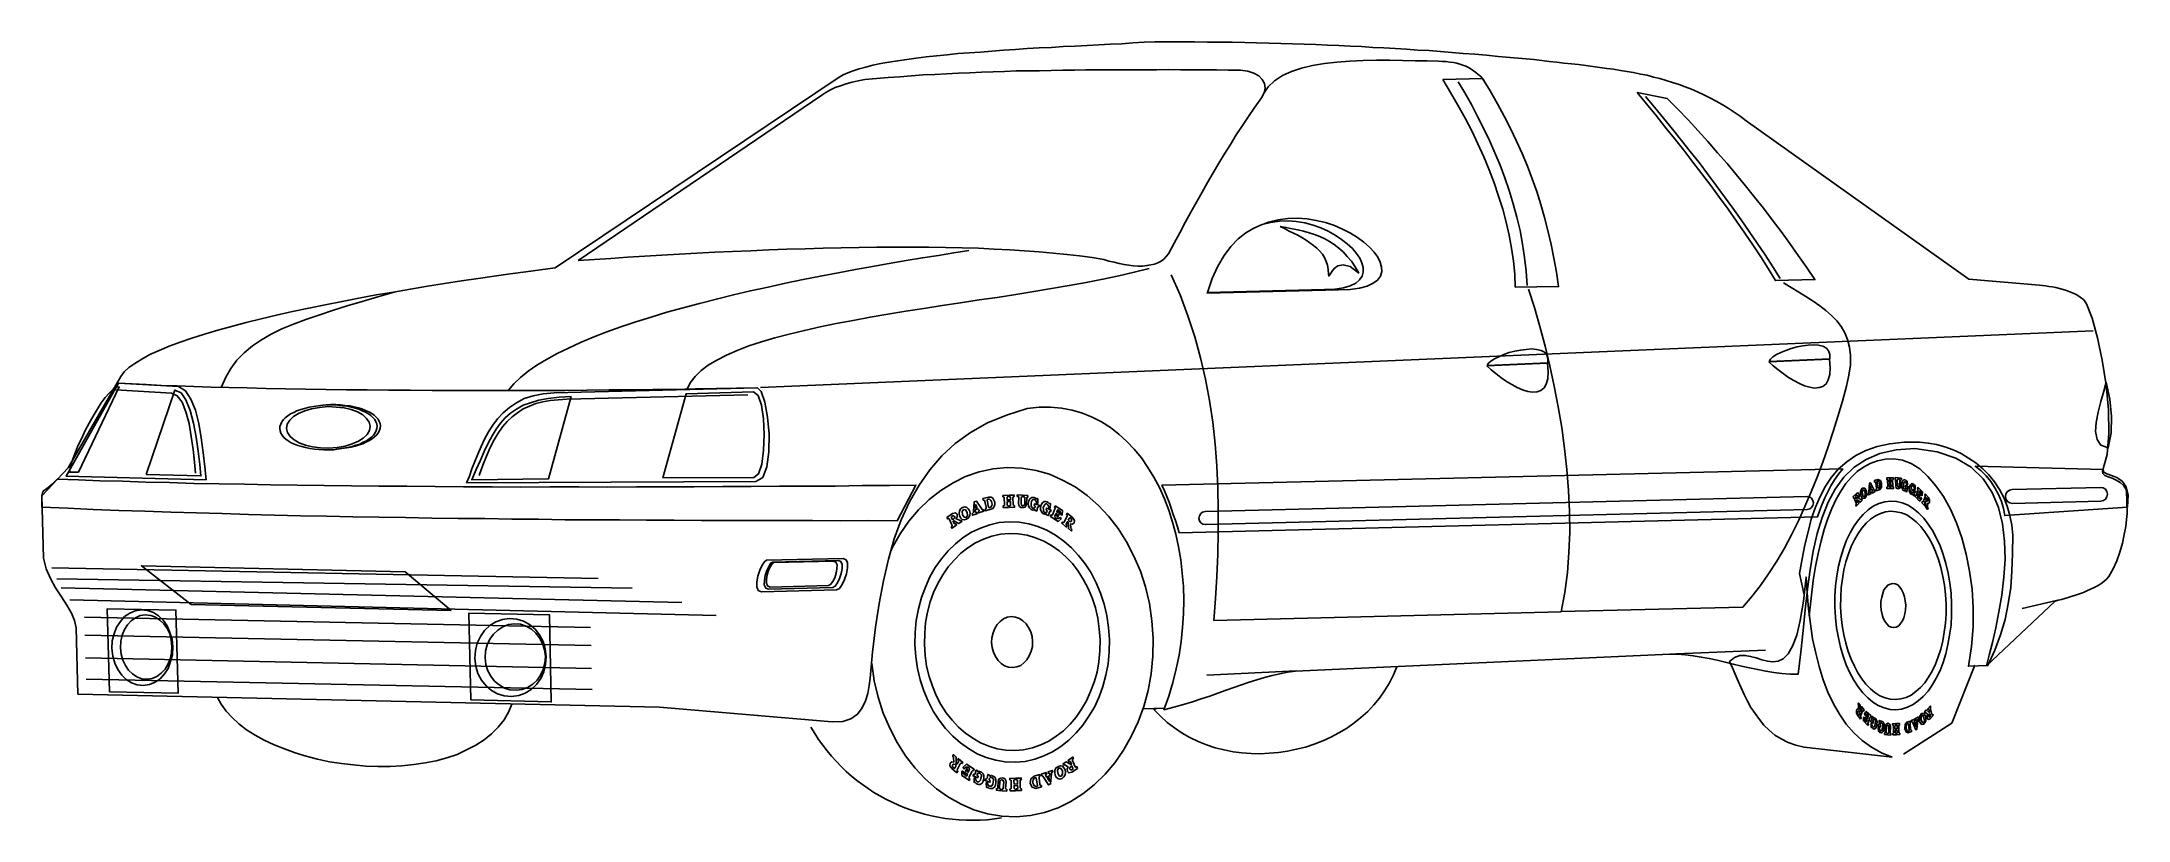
# Model space of a CAD drawing. Extents: x 11387 to 15180, y 19157 to 20572.
import ezdxf

# ---------------------------------------------------------------- set-up
doc = ezdxf.new("R2010")
doc.units = 0
doc.header["$LTSCALE"] = 100
doc.header["$MEASUREMENT"] = 0
doc.layers.add('LX-CAR', color=6, linetype='CONTINUOUS')

msp = doc.modelspace()

# ---------------------------------------------------------------- linework, layer by layer
at = {"layer": 'LX-CAR'}
for points in [[(11449.6, 19506.6), (11452.6, 19385.9), (12509.6, 19362.2), (12823.8, 19335.4), (12842.9, 19336.4), (12857.9, 19341.3), (12869.7, 19349.6), (12878.5, 19360.9), (12884.3, 19373.6), (12888.4, 19387.3), (12891.1, 19401.5), (12892.8, 19415.1), (12897.1, 19462.1), (12902.5, 19507.5), (12909, 19550.9), (12917, 19591.9), (12926.1, 19631.4), (12936.7, 19668.4), (12949.4, 19702.9), (12964.2, 19735.5), (12981.6, 19766.1), (13001, 19793.8), (13023, 19819), (13047.6, 19841.8), (13075.3, 19861.6), (13106.1, 19879), (13140.4, 19893.4), (13178.4, 19905.4), (13199.9, 19907.5), (13220.6, 19908), (13240.7, 19906), (13260, 19902.5), (13278.7, 19896.9), (13296.5, 19889.8), (13313.3, 19881.2), (13329.7, 19870.5), (13345.1, 19858.8), (13359.5, 19845.6), (13373, 19831.3), (13385.9, 19815.6), (13397.5, 19798.2), (13408.5, 19780.4), (13418.5, 19761.5), (13427.6, 19741.1), (13435.6, 19720.7), (13442.7, 19698.7), (13448.3, 19676.7), (13453.4, 19653.7), (13457.5, 19630.1), (13460.2, 19606.1), (13462.3, 19581.5), (13462.9, 19556.8), (13462.5, 19532.2), (13460.6, 19506.9), (13458.3, 19481.7), (13454.4, 19456.5), (13449, 19431.7), (13443, 19406.9), (13435.6, 19382), (13426.7, 19357.6), (13444.7, 19362.1), (13462.1, 19367.1), (13478.6, 19372), (13494.6, 19377.5), (13510.1, 19382.4), (13525, 19387.8), (13540, 19393.2), (13554, 19398.1), (13567.9, 19402.9), (13581.9, 19407.8), (13595.9, 19412.2), (13609.4, 19416.1), (13623.4, 19420), (13637.4, 19422.8), (13651.4, 19425.7), (13666, 19427.6), (14346.6, 19458.8), (14360.7, 19458.6), (14374.8, 19457.5), (14389, 19455.8), (14403.6, 19453.2), (14417.8, 19450.5), (14432.5, 19447.4), (14447.1, 19444.2), (14461.8, 19440.6), (14476.5, 19436.9), (14491.2, 19433.7), (14506.4, 19430.6), (14521, 19428), (14535.7, 19425.3), (14550.3, 19423.7), (14565.4, 19422.5), (14580, 19422.4), (14584.6, 19462.3), (14588.6, 19501.6), (14592.2, 19539.5), (14596.8, 19576.8), (14601.5, 19612.2), (14607.1, 19646), (14614.4, 19677.9), (14623.2, 19707.3), (14634.1, 19734.8), (14647.1, 19758.8), (14662.6, 19780.3), (14681.3, 19798.4), (14703.1, 19812.5), (14728.5, 19823.2), (14758, 19830), (14791.7, 19832.3), (14832.6, 19826.8), (14866.6, 19815.1), (14894.2, 19798.7), (14915.9, 19777.6), (14932.6, 19752.8), (14943.8, 19725.5), (14951.1, 19695.4), (14955, 19663.8), (14955.8, 19631.2), (14953.6, 19598.4), (14949.9, 19566.1), (14944.6, 19535.3), (14938.8, 19506.4), (14932.9, 19479.6), (14927, 19456.8), (14921.9, 19437.6), (15046.8, 19554.9), (15052.3, 19556.6), (15058.3, 19558.2), (15064.3, 19559.9), (15070.8, 19561.6), (15077.8, 19563.8), (15084.2, 19566), (15091.2, 19568.1), (15098.2, 19570.8), (15104.7, 19573.5), (15111.1, 19576.7), (15117.6, 19579.9), (15124.1, 19583.1), (15130, 19586.7), (15135.5, 19590.9), (15140.4, 19595), (15144.8, 19599.7), (15152.5, 19613.5), (15159.2, 19628.2), (15164.8, 19644), (15169.4, 19660.2), (15172.6, 19675.9), (15175.2, 19690.5), (15176.9, 19703.6), (15177.6, 19714.2), (15176.6, 19757), (15171.8, 19764.9), (15165.1, 19770.8), (15158, 19775.1), (15150.4, 19778.5), (15143.2, 19781.3), (15137.2, 19783.7), (15133.5, 19787.1), (15132.9, 19791.1), (15141.2, 19821.5), (15144.3, 19859.8), (15143.7, 19903.1), (15139.5, 19948.3), (15132.4, 19992.9), (15123.8, 20034), (15114.3, 20069.5), (15104.1, 20095.9), (15101.5, 20099.3), (15098.4, 20103.3), (15094.8, 20106.2), (15090.2, 20109.6), (15085.1, 20112.5), (15079.5, 20114.9), (15073.4, 20117.2), (15067.3, 20119.6), (15061.2, 20121.5), (15054.6, 20123.3), (15048, 20125.2), (15041.4, 20126.5), (15035.4, 20127.4), (15029.3, 20128.2), (15023.8, 20129.1), (15018.2, 20129.4), (14890.1, 20140.3), (14485.3, 20428.6), (14474.5, 20436.8), (14463.2, 20444.1), (14452.5, 20451.4), (14441.7, 20458.2), (14430.5, 20464.4), (14419.3, 20470.2), (14408.1, 20475.9), (14396.9, 20481.2), (14385.7, 20486), (14374.5, 20490.2), (14363.3, 20494.4), (14351.6, 20498.2), (14340, 20501.9), (14328.3, 20505.1), (14316.7, 20507.9), (14305, 20511.1), (14292.9, 20513.3), (14280.7, 20516), (14268.6, 20518.2), (14256.5, 20519.9), (14244.3, 20522.1), (14231.7, 20523.8), (14219.1, 20525.5), (14206.5, 20527.2), (14193.8, 20528.9), (14180.7, 20530.6), (14167.6, 20531.8), (14154, 20533.5), (14140.8, 20535.1), (14127.2, 20536.3), (14113.6, 20538), (14099.5, 20539.6), (14077.8, 20541.6), (14056.1, 20543.6), (14034.4, 20545.5), (14013.2, 20547.5), (13992, 20549.5), (13970.8, 20551), (13950.2, 20552.5), (13929.5, 20554.5), (13908.8, 20556), (13888.2, 20557), (13868, 20558.5), (13847.3, 20560), (13826.7, 20560.9), (13806.5, 20561.9), (13785.8, 20563.4), (13765.2, 20564.4), (13744.5, 20565.4), (13723.9, 20565.9), (13702.7, 20566.9), (13681.5, 20567.9), (13660.4, 20568.3), (13639.2, 20568.8), (13617.6, 20569.8), (13595.4, 20570.2), (13573.8, 20570.7), (13551.1, 20571.1), (13528.5, 20571.1), (13505.8, 20571.5), (13482.1, 20571.9), (13458.5, 20571.8), (13434.8, 20572.2), (13410.2, 20572.1), (13390.6, 20571.1), (13370.5, 20570.1), (13350.4, 20568.6), (13329.3, 20567.5), (13308.2, 20566.5), (13287, 20565.5), (13265.4, 20564.4), (13243.8, 20563.4), (13222.2, 20561.8), (13200.1, 20560.8), (13178.5, 20559.7), (13156.9, 20558.2), (13135.3, 20556.6), (13114.2, 20555.1), (13093.1, 20553.5), (13072.5, 20552), (13052.4, 20550.5), (13032.8, 20548.5), (13013.2, 20546.5), (12994.7, 20544.5), (12976.6, 20542.6), (12959.6, 20540.1), (12943, 20537.7), (12927, 20534.8), (12911.9, 20532.4), (12897.9, 20529.5), (12884.9, 20526.2), (12872.9, 20522.8), (12861.9, 20519.5), (12852.5, 20515.8), (12844, 20512), (12836.6, 20507.8), (12320.4, 20161.1), (12293.8, 20157.5), (12266.7, 20153.8), (12238.6, 20150), (12209.5, 20145.8), (12180, 20141.5), (12149.9, 20137.2), (12119.3, 20132.4), (12088.2, 20127.6), (12057.1, 20122.3), (12026.1, 20117), (11995, 20111.7), (11963.4, 20105.9), (11932.9, 20100.1), (11902.3, 20093.8), (11872.3, 20088), (11842.8, 20081.7), (11813.7, 20074.9), (11785.7, 20068.2), (11758.2, 20061.4), (11731.7, 20054.7), (11706.7, 20047.6), (11682.7, 20040.4), (11659.8, 20033.3), (11638.3, 20025.7), (11618.4, 20018.7), (11600.5, 20010.7), (11583.5, 20003.2), (11569.1, 19995.3), (11556.3, 19987.4), (11545.4, 19979.6), (11537, 19971.8), (11530.7, 19963.6), (11435.2, 19797.6), (11387.2, 19746.6), (11390, 19632.9), (11395, 19613.9), (11402.5, 19596), (11412, 19579.1), (11422.5, 19562.8), (11432.5, 19547.5), (11440.9, 19533.1), (11446.7, 19519.6), (11449.6, 19506.6)], [(12362.3, 20174.3), (12391.5, 20176.5), (12421.6, 20178.3), (12451.7, 20180.6), (12482.9, 20182.4), (12514.1, 20184.1), (12545.7, 20186), (12577.9, 20187.8), (12610.6, 20189.6), (12642.7, 20190.9), (12675.9, 20192.2), (12708.6, 20193.6), (12741.3, 20194.9), (12774.5, 20195.7), (12807.1, 20197.1), (12839.9, 20197.4), (12872.5, 20198.2), (12904.7, 20198.5), (12936.4, 20198.8), (12968.2, 20198.6), (12999.4, 20198.4), (13029.6, 20198.1), (13059.8, 20197.4), (13089.5, 20196.6), (13118.2, 20195.3), (13146.4, 20194), (13173.6, 20192.2), (13199.9, 20190.3), (13225.6, 20188), (13250.3, 20185.6), (13273.5, 20182.6), (13296.2, 20179.7), (13317.5, 20176.2), (13326.6, 20173.4), (13336.2, 20171.1), (13345.3, 20168.9), (13354.4, 20167.1), (13363, 20165.8), (13371.6, 20165), (13380.2, 20164.2), (13388.2, 20164.4), (13395.8, 20165.1), (13402.8, 20166.3), (13409.8, 20168), (13415.8, 20170.1), (13421.7, 20173.3), (13426.7, 20176.9), (13431.1, 20181.6), (13435, 20186.7), (13445.6, 20206.1), (13455.7, 20225), (13465.7, 20243.8), (13475.9, 20262.2), (13486, 20280.6), (13496.1, 20298.5), (13506.2, 20316.3), (13516.3, 20333.7), (13526.5, 20351.1), (13537.1, 20368.4), (13547.7, 20385.3), (13558.4, 20402.7), (13569.5, 20419.6), (13580.7, 20436.5), (13592.3, 20453.4), (13604, 20470.3), (13608.8, 20479), (13610.6, 20487.6), (13609.4, 20496.1), (13605.7, 20503.5), (13599.5, 20509.9), (13590.3, 20515.2), (13579.1, 20518.5), (13566, 20520.7), (13543.8, 20520.6), (13522.2, 20521.1), (13500, 20521), (13478.4, 20521), (13456.8, 20520.9), (13435.1, 20521.4), (13413.5, 20521.3), (13392.3, 20521.3), (13370.7, 20521.3), (13349, 20521.2), (13327.9, 20521.2), (13306.8, 20521.2), (13285.1, 20521.1), (13264, 20520.6), (13242.9, 20520.6), (13221.8, 20520), (13200.6, 20519.5), (13179.5, 20519.5), (13158.4, 20519), (13137.3, 20517.9), (13116.1, 20517.4), (13095, 20516.8), (13073.9, 20515.8), (13052.8, 20514.8), (13031.7, 20513.7), (13010.6, 20512.7), (12988.9, 20511.7), (12967.9, 20510.1), (12946.8, 20508.6), (12925.7, 20507.1), (12904.1, 20505.5), (12883, 20503.5), (12871, 20501.1), (12859.9, 20498.8), (12848.9, 20495.6), (12839, 20492.3), (12829, 20489), (12820.5, 20484.8), (12812.1, 20480), (12805.2, 20475.3), (12362.3, 20174.3)], [(14009.3, 20501.6), (14005.7, 20505.6), (14002.1, 20509.5), (13998, 20512.9), (13993.9, 20516.3), (13989.8, 20519.3), (13985.2, 20522.2), (13980.6, 20525.1), (13975.5, 20527.5), (13970.4, 20529.3), (13964.8, 20531.2), (13959.2, 20533.1), (13953.1, 20534.4), (13946.6, 20535.3), (13940, 20536.1), (13933, 20536.4), (13925.9, 20536.8), (13905.3, 20537.3), (13883.6, 20537.7), (13860.5, 20538.1), (13836.8, 20538.6), (13813.1, 20538.5), (13789, 20537.9), (13764.9, 20536.7), (13741.3, 20535.1), (13718.7, 20532.6), (13697.1, 20529), (13677.1, 20524), (13658.6, 20518), (13642.2, 20510.5), (13627.9, 20501.1), (13616.6, 20490.2), (13607.8, 20477.4)], [(13933.8, 20503.3), (13948, 20480), (13961.1, 20456.6), (13974.3, 20433.3), (13986.5, 20410), (13997.6, 20386.6), (14008.3, 20362.7), (14017.9, 20339.3), (14027.1, 20315.4), (14035.3, 20291.4), (14042.9, 20267.9), (14049, 20243.9), (14054.7, 20220.4), (14058.8, 20196.9), (14062.4, 20173.3), (14064.5, 20149.7), (14065.6, 20126.1), (14144.1, 20127.1), (14140.4, 20153.1), (14135.7, 20178.7), (14130.6, 20203.7), (14124.9, 20228.7), (14118.8, 20252.7), (14112.2, 20276.2), (14104.5, 20299.7), (14096.4, 20323.1), (14087.7, 20346.1), (14078.1, 20369), (14068, 20391.4), (14056.8, 20414.2), (14045.2, 20437.1), (14033, 20459.4), (14019.9, 20482.8), (14005.7, 20505.6), (13933.8, 20503.3)], [(13961.6, 20499.4), (13973.7, 20479.1), (13985.8, 20457.8), (13996.9, 20436.4), (14008, 20415), (14018.6, 20392.6), (14028.2, 20370.3), (14037.9, 20347.8), (14046.5, 20324.9), (14054.6, 20301.5), (14061.8, 20277.5), (14068.4, 20253.5), (14074.1, 20229), (14078.7, 20204.4), (14082.4, 20179.9), (14085.5, 20154.8), (14087.2, 20129.1)], [(14287.2, 20479.9), (14304.3, 20459.2), (14321.4, 20438), (14338.1, 20416.8), (14355.2, 20396.1), (14371.9, 20374.9), (14388.5, 20353.1), (14404.7, 20331.9), (14421.3, 20310.7), (14436.9, 20288.9), (14452.6, 20267.7), (14467.7, 20245.9), (14482.9, 20224.2), (14497.5, 20202.9), (14511.6, 20181.1), (14525.3, 20159.8), (14538.4, 20138), (14610.3, 20139.8), (14595.1, 20162.1), (14579.5, 20183.8), (14564.4, 20205.6), (14548.7, 20227.3), (14532.6, 20248.1), (14516.9, 20269.3), (14500.3, 20289.5), (14484.2, 20310.3), (14467.1, 20330.5), (14450.5, 20350.7), (14432.9, 20370.4), (14415.8, 20390.6), (14397.7, 20410.3), (14379.5, 20429.9), (14360.9, 20449.6), (14341.8, 20469.2), (14287.2, 20479.9)], [(14302, 20472.8), (14318.6, 20453), (14335.2, 20433.3), (14351.3, 20413.1), (14367.4, 20392.9), (14383.5, 20372.6), (14399.6, 20352.4), (14415.2, 20331.7), (14430.9, 20310.9), (14446, 20290.2), (14461.1, 20269.4), (14476.2, 20248.2), (14490.8, 20227.4), (14505.5, 20206.1), (14519.6, 20184.8), (14533.7, 20163.1), (14547.3, 20141.7)], [(13609.2, 20240.9), (13617.2, 20244.1), (13634.7, 20248.6), (13651.8, 20251), (13669.4, 20251.5), (13687, 20250.4), (13703.7, 20247.3), (13720.4, 20243.2), (13736.7, 20238.1), (13751.4, 20231.4), (13765.7, 20224.2), (13778.5, 20216.5), (13790.3, 20207.7), (13800.5, 20198.9), (13808.8, 20189.6), (13815.6, 20180.2), (13819.9, 20171.2), (13822.6, 20162.2), (13822.8, 20154.2), (13820.5, 20146.1), (13815.1, 20138.9), (13807.2, 20133.2), (13796.3, 20127.9), (13782.3, 20124), (13765.3, 20121.5), (13744.1, 20121), (13505.7, 20115), (13506.2, 20116.5), (13506.2, 20116.5)], [(13506.2, 20116.5), (13514.6, 20141.9), (13524.6, 20164.3), (13536.2, 20183.7), (13548.4, 20200.1), (13561.6, 20213.6), (13575.9, 20225), (13590.3, 20233.4), (13605.3, 20239.8), (13620.8, 20243.7), (13636.8, 20246.2), (13652.4, 20246.5), (13667.5, 20245.4), (13683.2, 20242.8), (13697.9, 20238.6), (13712.1, 20233.9), (13725.3, 20227.7), (13738.1, 20220.5), (13749.9, 20212.8), (13760.1, 20204.5), (13769.4, 20196.1), (13776.7, 20187.3), (13782.9, 20178.4), (13786.7, 20169.9), (13788.9, 20161.4), (13789.1, 20153.4), (13787.3, 20145.8), (13782.4, 20139.1), (13775.5, 20132.9), (13765.6, 20128.1), (13753.1, 20124.8), (13737.5, 20122.4), (13718.9, 20121.9), (13506.2, 20116.5)], [(13638.1, 20236.1), (13649.2, 20234.4), (13659.8, 20232.1), (13670.4, 20230.4), (13680.5, 20227.6), (13690.7, 20224.9), (13700.3, 20221.6), (13710, 20218.3), (13719.1, 20214), (13727.8, 20209.2), (13736.5, 20203.4), (13744.7, 20197), (13752.5, 20190.2), (13760.2, 20181.8), (13767.5, 20172.9), (13774.3, 20163), (13781.1, 20151.6), (13765.2, 20163.3), (13752.5, 20166.5), (13743, 20164.8), (13736.1, 20159.6), (13731.3, 20152.9), (13727.9, 20147.8), (13726.4, 20146.2), (13725.8, 20150.3), (13725.6, 20158.3), (13723.9, 20165.8), (13721.7, 20172.8), (13718.5, 20179.8), (13714.8, 20185.7), (13710.1, 20191.6), (13704.5, 20197), (13698.8, 20201.9), (13692.1, 20206.8), (13685.5, 20211.6), (13677.8, 20216), (13670.2, 20220.3), (13662.5, 20224.1), (13654.4, 20228), (13646.2, 20232.3), (13638.1, 20236.1)], [(12235.4, 19938.6), (12245.2, 19950.4), (12257.4, 19961.8), (12271.3, 19973.2), (12287.1, 19984.2), (12304.4, 19994.7), (12323.8, 20005.2), (12344.2, 20015.3), (12366.1, 20025.4), (12389.5, 20035.1), (12414.4, 20044.8), (12439.8, 20054), (12466.8, 20062.7), (12494.8, 20071.4), (12523.2, 20080.2), (12552.7, 20088.5), (12582.7, 20096.3), (12613.2, 20104.1), (12644.2, 20111.9), (12675.2, 20119.3), (12707.3, 20126.1), (12738.8, 20132.9), (12770.8, 20139.8), (12802.4, 20146.1), (12834.4, 20152), (12866, 20158.3), (12897.1, 20163.6), (12927.6, 20168.9), (12958.2, 20174.2), (12987.8, 20179.5), (13016.8, 20183.7), (13044.9, 20188.5), (13072, 20192.7)], [(12560, 19940.2), (12565.7, 19951.9), (12574.5, 19963.2), (12585.3, 19974.1), (12598.6, 19984), (12614, 19993.4), (12631.4, 20002.4), (12650.8, 20010.9), (12672.2, 20019), (12695.2, 20026.7), (12719.7, 20033.8), (12745.7, 20040.5), (12773.2, 20047.2), (12801.7, 20053.5), (12831.2, 20059.8), (12861.8, 20065.6), (12892.8, 20071.4), (12924.9, 20076.7), (12957.5, 20082.1), (12990.6, 20086.9), (13023.7, 20092.3), (13057.3, 20097.2), (13090.9, 20102.6), (13123.9, 20107.4), (13157.5, 20112.8), (13190.1, 20118.1), (13222.7, 20123.5), (13254.3, 20128.8), (13285.3, 20134.6), (13315.9, 20140.4), (13344.9, 20146.7), (13372.9, 20152.9), (13399.9, 20159.7)], [(13440, 20148.6), (13456.5, 20111.8), (13470.5, 20073.9), (13483.1, 20035.9), (13493.6, 19997.4), (13502.6, 19958.9), (13509.6, 19919.8), (13515.7, 19880.2), (13519.7, 19840.6), (13522.7, 19800.9), (13524.7, 19760.7), (13525.7, 19720.9), (13525.7, 19680.7), (13524.7, 19640.4), (13522.7, 19600.1), (13520.7, 19559.8), (13517.7, 19519.9), (14148.9, 19535.8), (14155.6, 19570.8), (14160.2, 19607.1), (14162.8, 19643.4), (14164.4, 19680.7), (14163.9, 19718.4), (14162.5, 19756.1), (14159.5, 19794.3), (14155, 19832.4), (14150, 19870.5), (14143.6, 19908.1), (14136.1, 19945.7), (14128.1, 19982.7), (14119.6, 20018.7), (14110.2, 20054.2), (14100.3, 20088.7), (14089.8, 20122.2)], [(11713.8, 19944.6), (11721.5, 19962.4), (11730.6, 19978.2), (11741.8, 19993.1), (11755.1, 20006.5), (11769.8, 20019), (11786.2, 20029.9), (11804, 20040.5), (11823.4, 20050), (11844.8, 20058.6), (11866.8, 20067.2), (11890.7, 20075.3), (11915.7, 20083.5), (11942.1, 20091.7), (11969.6, 20100), (11998.1, 20108.2), (12027.6, 20117)], [(14148.9, 19536.4), (14479.4, 19544.2), (14495.5, 19563.2), (14511.1, 19583.2), (14526.1, 19604.7), (14540.7, 19627.7), (14554.7, 19651.2), (14567.6, 19675.7), (14580.1, 19701.2), (14592, 19727.2), (14603.4, 19753.6), (14614.3, 19780.6), (14624.7, 19808), (14634.1, 19835.4), (14643.4, 19863.3), (14651.8, 19890.7), (14660.2, 19918.6), (14667.5, 19946), (14672, 19966.2), (14674.6, 19984.9), (14674.7, 20001.5), (14672.8, 20016.6), (14669.4, 20030.6), (14664.6, 20043), (14657.8, 20054.4), (14649.9, 20064.8), (14640.6, 20074.1), (14630.3, 20083.5), (14619.1, 20092.2), (14606.8, 20100.5), (14594, 20108.7), (14580.7, 20116.9), (14566.9, 20125.1), (14553.1, 20133.8)], [(12693.7, 19943.6), (15115.9, 20046.4)], [(14014.3, 19983.4), (14016.7, 19987.5), (14021.2, 19991.6), (14027.6, 19995.8), (14035.6, 19999.5), (14044.5, 20003.3), (14054.5, 20007), (14065, 20009.8), (14075.5, 20011.6), (14085.6, 20012.8), (14095.6, 20013.6), (14104.2, 20012.8), (14112.3, 20011), (14118.4, 20007.6), (14122.6, 20002.7), (14124.7, 19996.2), (14124.4, 19988.2), (14014.3, 19983.4)], [(14526.5, 19990.2), (14534.2, 19982.9), (14543, 19976.1), (14552.2, 19968.7), (14561.9, 19961.9), (14571.6, 19956.1), (14581.9, 19950.9), (14591.5, 19946.6), (14601.1, 19943.8), (14609.7, 19942.5), (14617.8, 19943.2), (14624.8, 19945.4), (14630.7, 19950.1), (14634.5, 19957.2), (14637.3, 19966.9), (14638, 19979.5), (14636.6, 19995), (14526.5, 19990.2)], [(14527, 19990.7), (14529.4, 19994.8), (14533.8, 19999), (14540.3, 20003.2), (14548.2, 20006.9), (14557.2, 20010.6), (14567.2, 20014.4), (14577.7, 20017.2), (14588.2, 20019), (14598.2, 20020.2), (14608.3, 20021), (14616.8, 20020.2), (14624.9, 20018.4), (14631.1, 20015), (14635.2, 20010.1), (14637.4, 20003.6), (14637.1, 19995.5), (14527, 19990.7)], [(11685.9, 19775.8), (11683.3, 19799.4), (11680.1, 19825), (11676.9, 19852), (11672.2, 19878.1), (11666.1, 19902.1), (11658, 19922.5), (11648.1, 19937.4), (11635.3, 19945.6), (11526.4, 19951.4), (11431.1, 19782.4), (11685.9, 19775.8)], [(11526.4, 19951.4), (11551.2, 19950), (11576.8, 19948.7), (11604.6, 19947.4), (11633.3, 19946.6), (11663.5, 19945.3), (11694.7, 19944.1), (11727, 19943.4), (11760.2, 19942.7), (11794.9, 19941.6), (11830.2, 19941), (11866.4, 19940.4), (11903.2, 19939.8), (11941, 19939.2), (11978.7, 19939.2), (12017.5, 19938.6), (12056.7, 19938.6), (12096.5, 19938.1), (12136.3, 19938.1), (12176.5, 19938.1), (12216.8, 19938.1), (12257, 19938.1), (12297.3, 19938.1), (12338.1, 19938.1), (12378.3, 19938.7), (12418.1, 19939.2), (12457.8, 19939.2), (12497.6, 19939.6), (12536.3, 19940.1), (12575, 19941.1), (12612.8, 19941.5), (12650, 19942), (12686.7, 19942.9)], [(14013.9, 19982.9), (14021.6, 19975.5), (14030.3, 19968.7), (14039.5, 19961.4), (14049.3, 19954.6), (14059, 19948.8), (14069.2, 19943.5), (14078.9, 19939.2), (14088.5, 19936.4), (14097.1, 19935.1), (14105.1, 19935.8), (14112.1, 19938), (14118, 19942.7), (14121.9, 19949.8), (14124.6, 19959.5), (14125.3, 19972.1), (14123.9, 19987.6), (14013.9, 19982.9)], [(15139.9, 19953.3), (15135.3, 19936.6), (15130.2, 19917.9), (15125.2, 19898.6), (15121.6, 19879.9), (15120.5, 19863.3), (15123.4, 19848.7), (15130.2, 19838.9), (15143.4, 19833.7), (15148.8, 19861), (15149.5, 19890.7), (15146.2, 19922.3), (15139.9, 19953.3)], [(11453.5, 19789.5), (11527.6, 19944.9), (11522.1, 19943.8), (11516.2, 19939.6), (11509.3, 19933.4), (11502.4, 19925.2), (11495.1, 19915.4), (11487.4, 19903.6), (11480.2, 19891.4), (11472.9, 19878.6), (11465.7, 19865.3), (11459.5, 19851.6), (11453.3, 19838.9), (11448.1, 19826.1), (11443.8, 19815), (11440.6, 19804.8), (11438.3, 19796.2), (11437.4, 19789.6), (11453.5, 19789.5)], [(11521.7, 19939.2), (11623, 19933.2), (11633.2, 19928.4), (11642.1, 19916.6), (11649.1, 19899.2), (11654.6, 19878.1), (11658.7, 19854.6), (11662.4, 19831), (11664.4, 19807.9), (11666.5, 19787.9)], [(11576.4, 19785.1), (11628.9, 19938.9), (11640.1, 19933.7), (11649, 19920.8), (11656.5, 19901.9), (11662.7, 19878.9), (11667.3, 19853.3), (11671, 19827.7), (11674.1, 19803.6), (11676.2, 19782.6), (11576.4, 19785.1)], [(12159.1, 19770.1), (12685, 19772.7), (12697.4, 19780.1), (12704.9, 19799.4), (12708.8, 19826.7), (12709, 19858.4), (12706.2, 19889.5), (12701.5, 19916.6), (12694.9, 19936.1), (12687.7, 19942.9), (12318.5, 19933.6), (12298.5, 19932.1), (12280.4, 19928.6), (12264, 19923.2), (12249.6, 19915.8), (12237.2, 19907.4), (12225.8, 19897.6), (12215.6, 19886.7), (12206.8, 19875), (12199.1, 19862.7), (12191.8, 19849.4), (12185.6, 19836.2), (12179.9, 19822.4), (12174.2, 19808.7), (12169, 19795.5), (12164.3, 19782.3), (12159.1, 19770.1)], [(12349.4, 19926.9), (12307.9, 19777.3), (12168.5, 19775.9), (12176.6, 19794.2), (12184.2, 19811.5), (12191.4, 19827.3), (12198.6, 19842), (12205.8, 19855.3), (12213, 19867.5), (12220.8, 19878.8), (12229.6, 19888.6), (12239, 19896.9), (12249.8, 19904.2), (12261.8, 19911.1), (12275.2, 19915.9), (12290.7, 19920.3), (12307.7, 19923.3), (12327.3, 19925.8), (12349.4, 19926.9)], [(12181.9, 19783.7), (12188.5, 19802), (12195.1, 19818.8), (12201.8, 19834.1), (12209, 19848.3), (12216.7, 19860.6), (12224.5, 19871.9), (12232.8, 19881.6), (12242.1, 19890.4), (12251.5, 19897.7), (12261.9, 19904.5), (12273.4, 19909.8), (12284.8, 19914.2), (12297.8, 19917.5), (12311.3, 19919.9), (12325.9, 19921.2), (12341.5, 19922.1), (12670.4, 19930.4)], [(12515.7, 19779.1), (12681.3, 19779.7), (12689.7, 19786.5), (12695.7, 19804.2), (12699.1, 19829.5), (12700.4, 19858.2), (12698.7, 19886.3), (12695.1, 19911.4), (12689.1, 19928.9), (12680.9, 19935.7), (12558.2, 19932.1), (12515.7, 19779.1)], [(11906.9, 19911.7), (11916, 19911.9), (11924.6, 19911.1), (11933.1, 19910.3), (11941.2, 19909.5), (11949.3, 19907.7), (11956.4, 19905.9), (11963.5, 19904), (11969.6, 19901.2), (11975.7, 19898.8), (11980.8, 19895.4), (11985.4, 19892.5), (11989, 19889.1), (11992.2, 19885.1), (11994.3, 19881.2), (11995.9, 19877.2), (11996.5, 19873.2), (11996.1, 19869.1), (11994.7, 19865.1), (11992.8, 19861), (11989.8, 19856.9), (11986.4, 19853.3), (11981.9, 19850.2), (11977, 19846.5), (11971, 19843.8), (11965.1, 19840.7), (11958.1, 19838.5), (11951.1, 19836.3), (11943.1, 19834.1), (11935.1, 19832.9), (11926.6, 19831.7), (11918, 19830.4), (11909, 19830.2), (11899.9, 19830), (11891.3, 19830.8), (11882.8, 19831.6), (11874.7, 19832.4), (11866.6, 19834.2), (11859.5, 19836), (11852.4, 19837.8), (11846.3, 19840.7), (11840.2, 19843.1), (11835.1, 19846.5), (11830.5, 19849.4), (11826.9, 19852.8), (11823.8, 19856.8), (11821.6, 19860.7), (11820, 19864.7), (11819.4, 19868.7), (11819.8, 19872.8), (11821.2, 19876.8), (11823.2, 19880.9), (11826.1, 19885), (11829.5, 19888.6), (11834, 19891.7), (11838.9, 19895.4), (11844.9, 19898), (11850.8, 19901.2), (11857.8, 19903.4), (11864.8, 19905.6), (11872.8, 19907.8), (11880.8, 19909), (11889.3, 19910.2), (11897.9, 19911.5), (11906.9, 19911.7)], [(11907, 19908.7), (11922.1, 19908), (11936.8, 19906.4), (11949.4, 19903.2), (11961.1, 19899), (11970.3, 19893.7), (11977.5, 19887.3), (11982.2, 19880.4), (11983.9, 19872.9), (11982.6, 19865.3), (11978.2, 19858.1), (11971.4, 19851.4), (11962.4, 19845.7), (11951, 19840.8), (11938.5, 19837), (11924, 19834.6), (11908.9, 19833.2), (11893.8, 19833.8), (11879.1, 19835.5), (11866.5, 19838.7), (11854.8, 19842.9), (11845.6, 19848.2), (11838.4, 19854.6), (11833.7, 19861.5), (11832, 19869), (11833.3, 19876.6), (11837.7, 19883.8), (11844.5, 19890.5), (11853.5, 19896.2), (11864.9, 19901.1), (11877.4, 19904.9), (11891.9, 19907.3), (11907, 19908.7)], [(11922.5, 19831.1), (11923.6, 19831.1), (11932.1, 19832.3), (11940.6, 19833.5), (11949.1, 19834.7), (11956.6, 19836.9), (11964.1, 19839.1), (11970.6, 19841.3), (11977.1, 19844.5), (11982.5, 19847.2), (11988, 19850.8), (11991.9, 19853.9), (11995.9, 19857.6), (11998.8, 19861.7), (12000.7, 19865.7), (12002.1, 19869.8), (12002.5, 19873.8), (12001.9, 19877.8), (12000.3, 19881.8), (11998.2, 19885.8), (11995, 19889.7), (11990.9, 19893.2), (11986.8, 19896.1), (11981.2, 19899.5), (11975.6, 19901.8), (11969, 19904.7), (11962.4, 19906.5), (11954.8, 19908.4), (11947.2, 19910.2), (11938.6, 19911), (11930.1, 19911.8), (11921.5, 19912.6), (11912.4, 19912.3), (11903.4, 19912.1), (11898.9, 19911.5), (11898.9, 19911.5)], [(14590.5, 19566.6), (14582, 19605.1), (14586.9, 19631.9), (14591.8, 19657.2), (14597.7, 19681), (14603.6, 19704.3), (14611.2, 19725.6), (14619.7, 19745.5), (14629.3, 19763.8), (14640.5, 19780.7), (14653.2, 19795.6), (14668, 19808.6), (14684.3, 19820.1), (14702.7, 19829.1), (14723.1, 19836.1), (14746.2, 19841.3), (14772.3, 19843.9), (14800.4, 19844.1), (14816.1, 19842.5), (14831.3, 19839.9), (14846.5, 19835.7), (14861.7, 19830.1), (14876, 19823.4), (14889.7, 19815.2), (14903, 19806.5), (14915.4, 19795.7), (14926.3, 19784.4), (14936.6, 19772.1), (14946, 19758.2), (14953.9, 19743.3), (14959.9, 19727.9), (14964.8, 19710.9), (14968.3, 19693.4), (14969.8, 19674.8), (14969.6, 19641.6), (14968.4, 19609.8), (14966.1, 19579.6), (14961.8, 19550.3), (14956, 19521.4), (14947.7, 19493.6), (14937.3, 19465.6), (14924.4, 19438.1), (14889.2, 19436.7), (14894.9, 19472.6), (14898, 19508.4), (14898.1, 19543.1), (14895.8, 19576.8), (14891.4, 19609.4), (14885.1, 19640.4), (14877.3, 19669.9), (14867.5, 19697.4), (14856.4, 19722.3), (14843.7, 19745.1), (14830.1, 19764.9), (14815.6, 19781.6), (14800.7, 19795.3), (14785.3, 19805), (14769.6, 19811.6), (14753.4, 19813.8), (14738.3, 19812.9), (14723.8, 19810), (14710.8, 19805.1), (14698.4, 19798.8), (14687, 19790.5), (14676.2, 19780.1), (14666.5, 19768.8), (14657.2, 19755), (14648.6, 19740.2), (14640.9, 19723.4), (14633.8, 19705.1), (14627.3, 19685.3), (14621.8, 19664.5), (14616.3, 19641.7), (14611.4, 19618), (14607, 19592.7), (14600, 19528.6), (14600, 19530.1)], [(15178.4, 19725.8), (14955.3, 19710.6), (14952.9, 19723.7), (14949.1, 19736.2), (14943.7, 19749.1), (14937.4, 19761), (14930.1, 19772.4), (14921.8, 19782.8), (14911.9, 19792.6), (14901.7, 19800.4), (15134.4, 19794.2), (15135.5, 19789.7), (15140.6, 19786.8), (15149.2, 19783.5), (15158.9, 19779.7), (15168.6, 19773.4), (15175.9, 19763), (15179.8, 19747.5), (15178.4, 19725.8)], [(11415.1, 19777), (11453.4, 19775.5), (11492.7, 19773.9), (11533.5, 19772.9), (11575.8, 19771.5), (11619.1, 19770.6), (11663.4, 19769.2), (11709.2, 19768.3), (11755.5, 19767.5), (11802.9, 19766.6), (11851.2, 19765.8), (11900, 19765.1), (11949.9, 19764.8), (11999.7, 19764), (12050.6, 19763.8), (12101.9, 19763.6), (12153.8, 19762.9), (12205.6, 19762.7), (12258, 19762.5), (12310.3, 19762.8), (12363.1, 19762.6), (12415.5, 19762.4), (12468.3, 19762.8), (12520.7, 19762.6), (12573, 19762.9), (12624.8, 19763.2), (12676.7, 19763.5), (12728, 19763.8), (12778.8, 19764), (12829.1, 19764.3), (12878.9, 19765), (12927.7, 19765.3), (12976, 19766), (12941.9, 19701.2), (12890.1, 19701.4), (12838.8, 19701.1), (12787.9, 19701.4), (12737.1, 19701.6), (12686.2, 19701.8), (12635.9, 19701.5), (12586.1, 19701.8), (12536.3, 19702.1), (12486.4, 19702.3), (12437.1, 19702.6), (12387.8, 19702.9), (12338.5, 19703.1), (12289.6, 19703.9), (12241.3, 19704.2), (12192.5, 19705), (12144.1, 19705.3), (12095.8, 19706.1), (12048, 19706.9), (12000.1, 19707.7), (11952.3, 19708.5), (11904.5, 19709.3), (11857.1, 19710.1), (11809.8, 19711.5), (11762.5, 19712.8), (11715.1, 19714.1), (11668.3, 19715.4), (11621.4, 19716.8), (11574.1, 19718.6), (11527.2, 19719.9), (11480.4, 19721.8), (11434, 19724.1), (11387.2, 19726), (11386.8, 19739.1), (11387.2, 19747.1), (11388, 19752.2), (11390, 19755.7), (11393.4, 19758.3), (11398.4, 19761.5), (11405.8, 19767.7), (11415.1, 19777)], [(12895.6, 19441.9), (12895.6, 19441.9), (12899.9, 19410.3), (12907.2, 19380.3), (12916.5, 19351.3), (12928.3, 19323.9), (12942, 19298.1), (12957.2, 19273.8), (12974.4, 19251.6), (12993, 19232), (13013.6, 19213.8), (13035.1, 19198.3), (13058.1, 19185.8), (13081.5, 19175.3), (13106.3, 19168.4), (13132.1, 19164), (13158.3, 19163.1), (13184.4, 19165.3), (13209.9, 19171), (13234.4, 19179.2), (13257.3, 19190.8), (13279.6, 19204.4), (13300.3, 19221.1), (13319.9, 19240.2), (13337.5, 19260.8), (13353.5, 19283.8), (13367.5, 19308.8), (13379.9, 19335.3), (13390.3, 19363.2), (13398.1, 19392.6), (13403.9, 19423), (13406.6, 19454.8), (13407.3, 19487), (13405, 19519.1), (13400.7, 19550.7), (13393.4, 19580.8), (13384.1, 19609.7), (13372.3, 19637.1), (13358.6, 19662.9), (13343.4, 19687.2), (13326.2, 19709.4), (13307.6, 19729), (13287, 19747.1), (13265.5, 19762.7), (13242.5, 19775.2), (13219.1, 19785.7), (13194.3, 19792.6), (13168.5, 19797), (13142.3, 19797.9), (13116.2, 19795.7), (13090.7, 19790), (13066.2, 19781.8), (13043.4, 19770.2), (13021.1, 19756.5), (13000.3, 19739.9), (12980.7, 19720.8), (12963.1, 19700.2), (12947.1, 19677.2), (12933.1, 19652.2), (12930.2, 19646.1), (12930.2, 19646.1)], [(13422.9, 19765.7), (14660.7, 19795.8), (14652.9, 19785.6), (14645.7, 19775.3), (14639.4, 19764.6), (14633.6, 19753.9), (14628.4, 19742.7), (14623.6, 19731.5), (14619.3, 19720.3), (14615.1, 19708.6), (13454.8, 19679.4), (13451.5, 19690.4), (13447.7, 19701.9), (13443.9, 19712.8), (13440.1, 19723.8), (13436.3, 19734.8), (13432, 19745.3), (13427.7, 19755.7), (13422.9, 19765.7)], [(14707.2, 19750.2), (14707.7, 19750.7), (14707.6, 19751.7), (14708.1, 19752.7), (14708.1, 19753.7), (14709.2, 19769.4), (14711.2, 19770.4), (14717, 19759), (14717.6, 19757.5), (14718.1, 19756.5), (14718.6, 19756.5), (14719.1, 19756.5), (14719.7, 19754.5), (14714.2, 19751.4), (14713.6, 19753.9), (14714.1, 19754.4), (14714.6, 19754.9), (14714.6, 19755.4), (14714.1, 19756.4), (14713.5, 19758.4), (14710, 19756.8), (14710.1, 19754.3), (14710.1, 19753.3), (14710.6, 19752.8), (14711.1, 19752.8), (14711.6, 19752.8), (14712.2, 19750.8), (14707.7, 19748.2), (14707.2, 19750.2)], [(14710, 19759.3), (14712.4, 19760.9), (14710.3, 19764.9), (14710, 19759.3)], [(14718.7, 19771.6), (14718.6, 19774.1), (14724.6, 19776.3), (14729.2, 19774.4), (14731.4, 19768.9), (14731, 19761.9), (14727.6, 19757.7), (14721.1, 19755.6), (14721.1, 19757.6), (14721.6, 19758.1), (14722.1, 19758.6), (14722.1, 19759.1), (14722, 19760.6), (14720.8, 19769.7), (14720.2, 19771.2), (14719.7, 19771.7), (14719.2, 19771.6), (14718.7, 19771.6)], [(14725, 19761.2), (14725.6, 19760.2), (14726.6, 19759.7), (14727.5, 19760.8), (14728.5, 19762.8), (14728.4, 19765.3), (14728.4, 19767.8), (14727.8, 19769.8), (14727.3, 19771.8), (14725.7, 19773.3), (14724.7, 19773.3), (14723.2, 19772.8), (14723.2, 19771.7), (14725, 19761.2)], [(14740.7, 19779.2), (14746.2, 19779.4), (14746.3, 19776.9), (14745.8, 19776.3), (14745.8, 19776.3), (14745.3, 19775.8), (14745.3, 19775.3), (14745.4, 19771.3), (14748.4, 19771.4), (14748.3, 19775.4), (14748.3, 19775.9), (14747.8, 19776.4), (14747.8, 19776.9), (14747.3, 19776.9), (14747.2, 19779.4), (14752.7, 19779.5), (14752.8, 19777), (14752.3, 19776.5), (14751.8, 19776.5), (14751.3, 19776), (14751.3, 19775), (14751.6, 19764.4), (14751.6, 19763.4), (14752.1, 19762.9), (14752.7, 19762.4), (14753.2, 19762.4), (14753.2, 19759.9), (14747.7, 19759.8), (14747.6, 19762.3), (14748.1, 19762.3), (14748.1, 19762.8), (14748.6, 19763.3), (14748.6, 19763.8), (14748.5, 19768.9), (14745.5, 19768.8), (14745.6, 19764.2), (14745.6, 19763.2), (14745.6, 19762.7), (14746.1, 19762.8), (14746.6, 19762.3), (14746.7, 19759.8), (14741.2, 19759.6), (14741.1, 19762.1), (14741.6, 19762.6), (14742.1, 19762.6), (14742.6, 19763.7), (14742.6, 19764.7), (14742.3, 19775.2), (14742.3, 19776.2), (14741.7, 19776.2), (14741.2, 19776.7), (14740.7, 19776.7), (14740.7, 19779.2)], [(14755.8, 19779.6), (14761.8, 19779.2), (14761.4, 19776.7), (14760.9, 19776.2), (14760.4, 19776.2), (14759.9, 19775.7), (14759.9, 19775.2), (14760.1, 19766.1), (14760.7, 19763.1), (14762.2, 19762.1), (14763.7, 19763.2), (14764.2, 19765.2), (14764.5, 19774.3), (14764.4, 19774.8), (14763.9, 19775.8), (14763.4, 19776.3), (14762.9, 19776.3), (14762.8, 19778.8), (14767.4, 19778.4), (14766.9, 19775.9), (14766.4, 19775.8), (14766.4, 19775.3), (14765.9, 19774.8), (14766, 19773.8), (14765.7, 19764.7), (14764.3, 19760.2), (14761.3, 19759.1), (14758.2, 19760.5), (14757.1, 19765), (14756.9, 19775.1), (14756.9, 19776.1), (14756.3, 19776.6), (14756.3, 19777.1), (14755.8, 19777.1), (14755.8, 19779.6)], [(14777.1, 19773.1), (14777.5, 19773.6), (14778.1, 19773.1), (14778.7, 19766.6), (14777.7, 19766.1), (14776.7, 19769.1), (14775.6, 19771), (14774.6, 19772), (14773.1, 19772), (14772.1, 19771), (14771.6, 19768.9), (14771.2, 19765.9), (14771.3, 19762.4), (14771.8, 19759.9), (14772.9, 19758.9), (14774.4, 19758.4), (14775.4, 19759.5), (14775.4, 19760.5), (14775.3, 19761.5), (14774.8, 19762.5), (14774.3, 19763), (14774.8, 19765), (14779.8, 19763.1), (14779.4, 19760.6), (14778.9, 19760.6), (14778.4, 19760.6), (14777.9, 19760.5), (14777.9, 19759.5), (14777.5, 19754), (14775.5, 19754.4), (14775.5, 19755.9), (14773, 19755.4), (14770.9, 19756.3), (14769.4, 19758.8), (14768.3, 19762.3), (14767.7, 19766.3), (14768.6, 19769.9), (14769.5, 19773.4), (14771.5, 19775.5), (14773, 19775.5), (14774.5, 19775.5), (14775.5, 19774.6), (14777.1, 19773.1)], [(14790.8, 19765.4), (14791.3, 19765.9), (14792.3, 19765.4), (14792.5, 19758.4), (14791, 19758.4), (14790.4, 19761.4), (14789.4, 19763.8), (14788.3, 19765.3), (14786.8, 19765.3), (14786.3, 19764.3), (14785.4, 19762.2), (14785, 19759.2), (14784.5, 19756.2), (14785.1, 19753.2), (14786.2, 19751.7), (14787.7, 19751.2), (14788.7, 19752.3), (14789.1, 19753.3), (14789.1, 19754.3), (14788.6, 19755.3), (14788.1, 19755.7), (14788, 19758.3), (14793.1, 19754.9), (14792.7, 19752.9), (14792.2, 19752.8), (14791.7, 19752.8), (14791.2, 19752.8), (14791.2, 19752.3), (14790.3, 19746.3), (14788.8, 19747.7), (14788.7, 19749.2), (14786.7, 19748.7), (14784.7, 19749.6), (14782.6, 19752.6), (14781.5, 19756.1), (14781.4, 19760.1), (14782.3, 19763.7), (14783.8, 19766.7), (14785.7, 19768.3), (14786.7, 19768.8), (14788.3, 19768.3), (14789.8, 19766.9), (14790.8, 19765.4)], [(14797.5, 19762), (14805.7, 19753.7), (14805.4, 19747.6), (14803.9, 19747.1), (14803.3, 19751.1), (14802.2, 19754.1), (14801.2, 19755.6), (14800.2, 19755.1), (14799.2, 19752), (14799.8, 19751), (14800.3, 19751), (14801.3, 19751), (14801.7, 19752.6), (14802.3, 19751.6), (14800.4, 19744), (14799.4, 19745), (14799.4, 19747), (14799.3, 19748), (14798.8, 19749), (14798.3, 19749.5), (14797.4, 19745.9), (14797.4, 19743.4), (14799, 19741.9), (14801.5, 19741.5), (14803.5, 19743.1), (14804, 19741.1), (14800.6, 19736.9), (14792.4, 19745.3), (14793.3, 19747.8), (14793.8, 19747.4), (14794.3, 19746.9), (14794.3, 19747.4), (14794.8, 19748.9), (14797.1, 19757), (14797.1, 19758), (14797.1, 19758.5), (14797, 19759.5), (14796.5, 19760), (14797.5, 19762)], [(14968.7, 19757.8), (15129.1, 19761.8), (15134.2, 19761), (15138.3, 19758.5), (15140.9, 19754.6), (15142, 19749.6), (15142, 19749.6), (15141.1, 19744.5), (15138.7, 19740.4), (15134.8, 19737.8), (15129.8, 19736.7), (14969.3, 19732.6), (14964.3, 19733.5), (14960.2, 19735.9), (14957.6, 19739.9), (14956.4, 19744.9), (14956.4, 19744.9), (14957.3, 19749.9), (14959.7, 19754), (14963.7, 19756.7), (14968.7, 19757.8)], [(13060.6, 19725.3), (13064.6, 19726.4), (13068.6, 19725.5), (13071.2, 19723.1), (13073.3, 19719.6), (13074.4, 19715.1), (13074, 19711.1), (13072.1, 19707), (13068.2, 19703.9), (13063.7, 19702.8), (13060.1, 19703.7), (13057.6, 19706.1), (13055.4, 19710.1), (13054.8, 19714.1), (13055.2, 19718.7), (13057.1, 19722.7), (13060.6, 19725.3)], [(13078.5, 19713.7), (13079, 19714.2), (13080, 19715.3), (13080.5, 19716.3), (13080.9, 19717.8), (13082, 19735.4), (13086, 19737), (13094.9, 19723.7), (13096.4, 19721.7), (13096.9, 19721.2), (13098, 19720.7), (13098.4, 19721.3), (13099.5, 19718.8), (13090, 19715.5), (13089.5, 19718), (13090.5, 19718.5), (13090.9, 19719), (13090.9, 19720.1), (13090.4, 19721.1), (13088.8, 19723), (13083.4, 19720.9), (13083.4, 19718.4), (13084, 19716.9), (13084.5, 19716.4), (13085.5, 19716.4), (13086.5, 19716.4), (13087.1, 19713.9), (13079.1, 19711.2), (13078.5, 19713.7)], [(13083.8, 19723.9), (13087.3, 19725.5), (13084.1, 19730.5), (13083.8, 19723.9)], [(13098, 19738.4), (13097.9, 19741.4), (13108.4, 19744.2), (13112.5, 19743.8), (13115.5, 19742.3), (13117.6, 19738.9), (13119.2, 19734.9), (13119.4, 19730.8), (13118.4, 19727.3), (13116, 19723.7), (13112.5, 19722.1), (13102, 19719.3), (13101.9, 19722.4), (13102.4, 19722.9), (13103.4, 19723.4), (13103.4, 19724.4), (13103.4, 19725.9), (13101.1, 19736.4), (13100.5, 19737.9), (13100, 19738.4), (13099, 19738.4), (13098, 19738.4)], [(13107.9, 19726), (13108.9, 19725), (13110.4, 19725.1), (13112.4, 19726.1), (13113.9, 19728.7), (13114.3, 19731.2), (13113.7, 19733.7), (13113.2, 19736.2), (13112.1, 19738.2), (13110, 19740.2), (13107.5, 19740.6), (13106, 19740.1), (13105.6, 19738.5), (13107.9, 19726)], [(13134, 19747.3), (13143.6, 19747.6), (13143.7, 19745.1), (13143.1, 19744.5), (13142.1, 19744.5), (13141.7, 19744), (13141.7, 19743), (13141.8, 19739), (13147.8, 19739.1), (13147.7, 19743.1), (13147.7, 19744.1), (13146.7, 19744.6), (13146.2, 19745.1), (13145.7, 19745.1), (13145.6, 19747.6), (13154.7, 19747.8), (13154.7, 19745.3), (13153.7, 19744.8), (13153.2, 19744.8), (13152.7, 19743.8), (13152.3, 19742.7), (13152.6, 19730.7), (13153.1, 19729.7), (13153.6, 19729.2), (13154.6, 19728.7), (13155.1, 19728.7), (13155.2, 19725.7), (13146.1, 19725.5), (13146.1, 19728.5), (13146.6, 19728.5), (13147.1, 19728.5), (13148.1, 19729), (13148, 19730.1), (13147.9, 19736.1), (13141.9, 19735.9), (13142, 19730.4), (13142, 19729.4), (13142.5, 19728.9), (13143.1, 19728.4), (13144.1, 19728.4), (13144.1, 19725.4), (13134.6, 19725.2), (13134.5, 19728.2), (13135.5, 19728.2), (13136.5, 19728.8), (13137, 19729.3), (13137, 19730.8), (13136.7, 19742.9), (13136.6, 19743.9), (13135.6, 19744.3), (13135.1, 19744.8), (13134.1, 19744.8), (13134, 19747.3)], [(13160.2, 19748.5), (13169.7, 19747.7), (13169.8, 19745.2), (13168.8, 19744.7), (13168.3, 19744.7), (13167.8, 19744.1), (13167.3, 19743.1), (13167.1, 19732.6), (13168.2, 19729.5), (13170.2, 19728.6), (13172.7, 19729.2), (13173.7, 19731.7), (13173.9, 19742.3), (13173.9, 19743.3), (13173.9, 19743.8), (13172.9, 19744.3), (13171.8, 19744.8), (13171.8, 19747.8), (13179.3, 19746.9), (13179.4, 19743.9), (13178.9, 19743.9), (13177.9, 19743.9), (13177.4, 19742.9), (13177.4, 19741.9), (13176.7, 19731.3), (13175.8, 19728.2), (13174.3, 19726.2), (13171.8, 19725.1), (13169.3, 19725.1), (13166.8, 19725.5), (13164.2, 19727.4), (13163.2, 19729.4), (13162.6, 19732.4), (13162.8, 19743.5), (13162.8, 19744.5), (13161.8, 19745), (13161.2, 19745.5), (13160.2, 19745.5), (13160.2, 19748.5)], [(13195.6, 19740.3), (13196.1, 19741.8), (13197.6, 19740.9), (13197.8, 19733.3), (13195.8, 19732.8), (13194.7, 19736.3), (13193.1, 19738.7), (13191.1, 19739.7), (13189.1, 19739.6), (13187.6, 19738.6), (13186.1, 19736), (13185.2, 19732.5), (13185.3, 19728.5), (13186.4, 19725.5), (13188.5, 19724), (13190.5, 19724.1), (13192, 19725.1), (13192.9, 19726.7), (13192.9, 19727.7), (13191.9, 19728.6), (13190.9, 19729.1), (13191.3, 19731.7), (13199.9, 19729.4), (13199.5, 19726.8), (13198.5, 19726.8), (13198, 19726.8), (13197.5, 19726.3), (13197, 19725.2), (13195.7, 19718.7), (13192.6, 19719.6), (13192.1, 19721.6), (13189.1, 19720.5), (13185.5, 19721.9), (13182.4, 19724.4), (13180.8, 19727.9), (13180.2, 19732.4), (13181.1, 19737.4), (13183, 19741), (13186.5, 19743.6), (13188.5, 19743.6), (13191, 19743.7), (13193.5, 19742.3), (13195.6, 19740.3)], [(13218.4, 19732.3), (13218.9, 19732.8), (13220.5, 19732.4), (13220.2, 19724.3), (13218.2, 19724.3), (13217.1, 19727.8), (13216, 19730.3), (13213.9, 19731.7), (13211.9, 19731.7), (13210.4, 19730.6), (13209, 19728.6), (13207.5, 19725.5), (13207.6, 19721.5), (13208.2, 19718), (13210.3, 19716.5), (13212.3, 19716.1), (13213.8, 19717.1), (13214.3, 19718.6), (13214.2, 19719.6), (13213.7, 19720.1), (13212.7, 19721.1), (13213.1, 19724.1), (13221.8, 19720.3), (13220.8, 19717.8), (13219.8, 19717.8), (13219.3, 19717.8), (13218.8, 19717.8), (13218.8, 19717.2), (13217, 19710.7), (13213.9, 19711.6), (13213.9, 19713.1), (13210.4, 19713), (13206.8, 19714.4), (13204.2, 19717.4), (13202.6, 19721.4), (13202.5, 19725.9), (13203.4, 19730.4), (13205.8, 19734), (13209.3, 19736.1), (13211.3, 19736.2), (13213.8, 19735.7), (13216.4, 19734.3), (13218.4, 19732.3)], [(13229.1, 19728.6), (13242.4, 19719.9), (13242.1, 19711.8), (13240.1, 19711.7), (13239, 19716.2), (13236.9, 19719.2), (13234.8, 19721.2), (13233.3, 19720.6), (13231.9, 19717.1), (13233, 19716.1), (13234, 19715.6), (13235, 19716.1), (13235.9, 19718.2), (13238, 19716.7), (13234.2, 19708.1), (13232.1, 19709.5), (13232.6, 19711.5), (13232.5, 19712.6), (13231.5, 19713.5), (13230.5, 19714), (13228.6, 19709.4), (13229.2, 19706.9), (13231.7, 19705.5), (13235.3, 19705.1), (13238.7, 19707.2), (13239.8, 19704.7), (13234.4, 19700), (13220.6, 19709.2), (13221.5, 19711.8), (13222.5, 19711.3), (13223.5, 19711.3), (13224, 19711.8), (13225, 19713.4), (13228.8, 19723), (13229.2, 19724.1), (13229.2, 19725), (13228.7, 19725.5), (13227.7, 19726), (13229.1, 19728.6)], [(13501.6, 19717.8), (14595.6, 19745.4), (14600.1, 19744.5), (14603.7, 19742.1), (14606.3, 19738.1), (14607.4, 19733.6), (14607.4, 19733.6), (14606.6, 19729), (14604.1, 19725.5), (14600.7, 19722.9), (14596.2, 19721.7), (13502.2, 19694.2), (13497.7, 19695.1), (13494.1, 19697.5), (13491.5, 19700.9), (13490.4, 19705.5), (13490.4, 19705.5), (13491.3, 19710), (13493.7, 19714.1), (13497.1, 19716.7), (13501.6, 19717.8)], [(14747.8, 19737.1), (14758.4, 19736.4), (14769, 19733.6), (14779.7, 19729.4), (14789.4, 19723.1), (14798.6, 19715.3), (14807.9, 19705.9), (14816.3, 19695.1), (14824.1, 19683.2), (14831.5, 19669.8), (14837.9, 19655.4), (14843.3, 19639.9), (14848.3, 19623.4), (14852.2, 19605.9), (14855.7, 19587.9), (14857.7, 19569.3), (14858.7, 19549.7), (14858.7, 19530.6), (14857.6, 19511.4), (14855.1, 19493.2), (14852, 19476), (14847.9, 19459.3), (14843.2, 19443.6), (14837.6, 19428.9), (14830.9, 19415.1), (14823.6, 19402.4), (14815.9, 19391.6), (14807, 19381.8), (14798.2, 19373.5), (14788.8, 19366.8), (14778.4, 19362), (14767.9, 19358.7), (14757.3, 19357.4), (14746.8, 19358.1), (14736.1, 19360.9), (14725.4, 19365.2), (14715.7, 19371.5), (14706.4, 19379.3), (14697.2, 19388.6), (14688.8, 19399), (14681, 19411.4), (14673.6, 19424.8), (14667.2, 19439.2), (14661.8, 19454.7), (14656.8, 19471.1), (14652.9, 19488.1), (14649.4, 19506.2), (14647.4, 19525.3), (14646.4, 19544.4), (14646.4, 19564), (14647.5, 19582.6), (14650, 19600.8), (14653.1, 19618.5), (14657.2, 19635.2), (14661.9, 19650.9), (14667.5, 19665.7), (14674.2, 19679.4), (14681.5, 19691.7), (14689.2, 19702.9), (14698.1, 19712.7), (14706.9, 19721), (14716.3, 19727.8), (14726.7, 19732.6), (14737.2, 19735.8), (14747.8, 19737.1)], [(14679.6, 19745), (14685.5, 19750.6), (14689, 19751.7), (14690.6, 19749.8), (14690.7, 19745.7), (14689.8, 19742.2), (14693.3, 19739.8), (14693.9, 19739.8), (14694.4, 19739.8), (14694.9, 19739.8), (14695.4, 19739.8), (14695.9, 19737.8), (14693, 19735.2), (14687.3, 19739.1), (14686.3, 19738.6), (14687.4, 19735.6), (14687.9, 19735.1), (14688.4, 19734.6), (14689, 19734.1), (14689.5, 19734.6), (14690, 19732.7), (14685.1, 19728), (14684.6, 19729.5), (14685, 19730.5), (14685, 19731), (14685, 19732), (14685, 19733), (14681.7, 19742.5), (14681.2, 19743), (14681.2, 19743), (14680.7, 19743), (14680.2, 19742.5), (14679.6, 19745)], [(14685.3, 19741.1), (14686.8, 19742.1), (14687.7, 19743.7), (14688.2, 19745.2), (14688.1, 19746.7), (14687.1, 19747.7), (14685.6, 19747.6), (14684.6, 19746.6), (14684.2, 19745.1), (14685.3, 19741.1)], [(14696.4, 19760.5), (14700.9, 19760.6), (14704, 19755.2), (14704.7, 19748.1), (14701.4, 19742), (14696.3, 19741.9), (14693.7, 19747.3), (14693, 19754.9), (14696.4, 19760.5)], [(14697.4, 19757.5), (14696, 19753.9), (14696.6, 19749.4), (14698.2, 19745.4), (14700.3, 19744.5), (14701.7, 19747.6), (14701.6, 19752.6), (14700, 19756.6), (14697.4, 19757.5)], [(14810.9, 19750.3), (14816.6, 19743.4), (14818.7, 19738.9), (14818.3, 19734.9), (14816.8, 19732.3), (14814.8, 19732.8), (14815, 19726.7), (14815, 19726.2), (14815.5, 19725.2), (14815.5, 19724.7), (14816.1, 19723.8), (14815.1, 19721.7), (14812, 19725.6), (14811.2, 19735.7), (14810.7, 19736.7), (14809.8, 19733.7), (14809.8, 19732.6), (14809.8, 19731.6), (14809.8, 19731.1), (14810.3, 19730.1), (14809.9, 19728.1), (14804.7, 19734), (14805.7, 19736.1), (14806.2, 19735.6), (14806.7, 19735.6), (14807.2, 19735.6), (14807.7, 19736.6), (14810.5, 19745.2), (14810.5, 19745.8), (14810.4, 19746.8), (14810.4, 19747.3), (14809.9, 19748.3), (14810.9, 19750.3)], [(14811.6, 19738.7), (14812.7, 19737.3), (14813.7, 19736.8), (14814.7, 19736.8), (14815.2, 19737.8), (14815.7, 19739.8), (14815.1, 19741.8), (14813.6, 19742.8), (14813.1, 19742.8), (14811.6, 19738.7)], [(13145.3, 19699.3), (13163.4, 19698.7), (13181.1, 19695.7), (13197.9, 19690.5), (13214.1, 19683.9), (13230, 19674.7), (13244.8, 19664), (13258.7, 19651.8), (13271.7, 19638.1), (13283.6, 19622.7), (13294.6, 19606.4), (13303.6, 19588.6), (13311.6, 19569.6), (13318.2, 19549.7), (13323.2, 19528.7), (13326.3, 19507.1), (13327.8, 19485), (13327.4, 19462.8), (13325.4, 19441.1), (13321.4, 19420.4), (13315.9, 19400.1), (13308.8, 19380.8), (13300.7, 19362.5), (13290.6, 19345.6), (13279.4, 19329.7), (13267.2, 19315.4), (13253.9, 19302.4), (13239.6, 19291), (13224.3, 19281.1), (13208.4, 19273.6), (13191.9, 19267.7), (13174.4, 19263.7), (13156.3, 19262.2), (13138.2, 19262.8), (13121, 19265.9), (13103.7, 19271), (13087.5, 19277.6), (13071.6, 19286.8), (13056.8, 19297.5), (13042.9, 19309.7), (13029.9, 19323.5), (13018, 19338.8), (13007.5, 19355.1), (12998.5, 19373), (12990.5, 19391.9), (12983.9, 19411.9), (12978.9, 19432.4), (12975.8, 19454), (12974.3, 19476.1), (12974.7, 19498.2), (12976.7, 19519.9), (12980.7, 19541.2), (12986.2, 19561.4), (12993.3, 19580.7), (13001.4, 19599), (13011, 19615.9), (13022.2, 19631.8), (13034.4, 19646.2), (13047.7, 19659.1), (13062, 19670.5), (13077.3, 19680.5), (13093.2, 19687.9), (13110.2, 19693.9), (13127.2, 19697.8), (13145.3, 19699.3)], [(13032.4, 19707), (13042.2, 19714.3), (13047.8, 19715.4), (13050.8, 19713), (13050.9, 19708.5), (13049, 19704.9), (13055.2, 19702), (13055.7, 19701.6), (13056.7, 19701.6), (13057.2, 19701.6), (13058.2, 19702.1), (13059.2, 19699.6), (13053.8, 19696), (13044.6, 19700.8), (13043.6, 19700.2), (13045.7, 19696.3), (13046.2, 19695.8), (13046.8, 19695.3), (13047.8, 19695.3), (13048.8, 19695.8), (13049.8, 19693.4), (13041.4, 19687.6), (13040.3, 19690.1), (13040.8, 19690.6), (13041.8, 19691.6), (13041.8, 19692.7), (13041.3, 19693.7), (13036.5, 19704.6), (13035.9, 19705.1), (13034.9, 19705.1), (13034.4, 19705), (13033.4, 19704.5), (13032.4, 19707)], [(13042.5, 19702.7), (13044.5, 19704.3), (13046, 19705.9), (13046.5, 19707.4), (13046.4, 19708.9), (13044.9, 19710.3), (13042.9, 19710.3), (13040.9, 19708.7), (13040.4, 19707.2), (13042.5, 19702.7)], [(13062.2, 19721.8), (13059.8, 19717.8), (13060.4, 19712.2), (13063.6, 19707.8), (13067.6, 19706.9), (13069.5, 19711), (13068.9, 19716.5), (13066.2, 19720.9), (13062.2, 19721.8)], [(13251.1, 19715), (13260.4, 19707.2), (13264, 19701.8), (13263.6, 19697.2), (13260.7, 19695.1), (13257.1, 19695.6), (13257.8, 19688), (13258.3, 19687), (13258.9, 19686.5), (13258.9, 19685.5), (13259.4, 19684.5), (13258.5, 19682.5), (13253.3, 19686.9), (13252.5, 19698.5), (13251.5, 19699.4), (13249.6, 19695.9), (13249.1, 19694.8), (13249.1, 19693.9), (13249.6, 19693.4), (13250.1, 19692.4), (13249.2, 19689.8), (13241, 19696.7), (13242.4, 19698.7), (13243.5, 19698.2), (13244, 19698.2), (13245, 19698.3), (13245.5, 19699.3), (13250.7, 19709.5), (13250.7, 19710.5), (13250.7, 19711), (13250.2, 19712), (13249.6, 19712.5), (13251.1, 19715)], [(13252.9, 19702), (13255, 19700), (13256.5, 19699.6), (13258, 19699.6), (13259, 19700.6), (13258.9, 19703.2), (13257.9, 19705.1), (13256.3, 19706.6), (13254.9, 19706.1), (13252.9, 19702)], [(14748.2, 19718.5), (14738.7, 19717.3), (14729.2, 19714.5), (14720.3, 19710.3), (14711.4, 19704), (14703.5, 19696.8), (14695.7, 19688), (14688.9, 19677.8), (14682.1, 19666.5), (14676.4, 19654.3), (14671.2, 19641.1), (14666.5, 19626.4), (14662.9, 19611.7), (14660.2, 19595.5), (14658.1, 19579.4), (14657.1, 19562.2), (14657, 19544.6), (14657.9, 19527), (14659.9, 19510.5), (14662.8, 19493.9), (14666.2, 19478.4), (14670.6, 19463.4), (14676, 19449.5), (14681.9, 19436.5), (14688.2, 19424.6), (14695.5, 19413.7), (14702.8, 19403.9), (14711.1, 19395.5), (14719.3, 19388.7), (14728.5, 19382.9), (14737.7, 19379.1), (14747.3, 19376.8), (14756.9, 19376), (14766.4, 19377.3), (14775.9, 19380), (14785.3, 19384.3), (14793.7, 19390.5), (14802.1, 19397.8), (14809.9, 19406.6), (14816.7, 19416.8), (14823.5, 19428), (14829.2, 19440.3), (14834.4, 19453.5), (14839.1, 19467.7), (14842.8, 19482.9), (14845.4, 19498.5), (14847.5, 19515.2), (14848.6, 19531.8), (14848.6, 19549.4), (14847.7, 19567), (14845.7, 19584.1), (14842.8, 19600.1), (14839.4, 19616.2), (14835, 19630.6), (14829.6, 19645.1), (14823.8, 19658), (14817.4, 19669.9), (14810.1, 19680.8), (14802.8, 19690.7), (14794.5, 19699), (14785.8, 19705.9), (14777.1, 19711.7), (14767.4, 19715.5), (14757.8, 19717.7), (14748.2, 19718.5)], [(13145.8, 19678.2), (13129.8, 19676.7), (13113.7, 19673.3), (13098.8, 19667.9), (13084.4, 19661), (13070.5, 19652.1), (13057.7, 19642.2), (13045.9, 19630.3), (13034.6, 19617.5), (13024.9, 19603.1), (13015.8, 19587.3), (13008.1, 19571), (13002, 19553.8), (12996.9, 19535), (12993.4, 19516.3), (12991.9, 19496.6), (12991.4, 19476.5), (12992.9, 19456.4), (12995.4, 19436.8), (12999.9, 19418.3), (13005.9, 19400.4), (13012.8, 19383.4), (13021.3, 19367), (13031.2, 19352.2), (13041.7, 19338.4), (13053.5, 19326.1), (13065.9, 19314.8), (13079.2, 19305.6), (13093.5, 19297.4), (13108.3, 19291.2), (13123.5, 19286.6), (13139.7, 19284), (13155.8, 19283.4), (13171.8, 19284.8), (13187.9, 19288.2), (13202.8, 19293.6), (13217.8, 19300.5), (13231.1, 19309.4), (13244.5, 19319.3), (13256.2, 19331.2), (13267.5, 19344), (13277.2, 19358.4), (13286.3, 19373.7), (13293.5, 19390.5), (13300.1, 19407.8), (13305.2, 19426), (13308.7, 19444.7), (13310.2, 19464.4), (13310.7, 19484.6), (13309.2, 19504.6), (13306.7, 19524.2), (13302.2, 19542.7), (13296.2, 19561.2), (13288.8, 19578.1), (13280.8, 19594), (13270.9, 19609.3), (13260.4, 19623.2), (13248.6, 19635.5), (13236.2, 19646.7), (13222.4, 19655.9), (13208.6, 19664.1), (13193.3, 19670.3), (13178.1, 19675), (13161.9, 19677.6), (13145.8, 19678.2)], [(11405.1, 19615.7), (12398.5, 19596.4)], [(12131.2, 19537.9), (12047.4, 19608.2), (11568, 19619.3), (11658.4, 19549.1), (12131.2, 19537.9)], [(12704.2, 19629.3), (12843.5, 19632.8), (12849.1, 19630.4), (12851.8, 19624.4), (12851.5, 19615.4), (12849.7, 19604.8), (12846, 19594.1), (12841.7, 19585), (12836.8, 19578.3), (12831.8, 19575.7), (12695.5, 19572.2), (12689.4, 19574.6), (12686.8, 19581.1), (12686.5, 19590.1), (12688.8, 19600.7), (12692, 19611.4), (12696.4, 19620.5), (12700.7, 19626.7), (12704.2, 19629.3)], [(12715.3, 19626), (12835, 19629.1), (12839.6, 19627.2), (12841.8, 19621.7), (12842, 19614.1), (12840.2, 19605), (12836.9, 19595.9), (12833.6, 19588.3), (12829.2, 19582.1), (12825.2, 19580), (12708, 19577.1), (12702.9, 19578.9), (12700.3, 19584.9), (12700.6, 19592.5), (12701.9, 19601.6), (12705.2, 19610.7), (12708.5, 19618.3), (12711.9, 19624), (12715.3, 19626)], [(12717.4, 19625.1), (12826, 19627.8), (12830.6, 19625.9), (12832.7, 19621), (12832.4, 19613.9), (12831.1, 19605.8), (12828.3, 19597.7), (12824.9, 19590.6), (12821, 19585.5), (12817.1, 19583.3), (12710.9, 19580.7), (12706.4, 19582.6), (12704.2, 19587.5), (12704.1, 19594.6), (12705.4, 19602.6), (12708.2, 19610.8), (12711.5, 19617.9), (12714.4, 19623), (12717.4, 19625.1)], [(11414.6, 19595.8), (12460.4, 19578.4)], [(11422.1, 19579.4), (12550.6, 19552.5)], [(14750.9, 19271.2), (14590.5, 19289.3), (14575.3, 19292.9), (14561.5, 19298.1), (14548.8, 19304.4), (14537.5, 19311.6), (14527.3, 19320.4), (14517.5, 19329.7), (14509.2, 19339.6), (14501.3, 19350.5), (14494, 19361.9), (14487.7, 19373.3), (14481.3, 19385.2), (14476, 19397.6), (14470.7, 19409.6), (14465.3, 19422), (14460.5, 19434), (14455.2, 19445.4), (14464, 19452.7), (14473.5, 19456), (14483.6, 19456.2), (14493.2, 19454.4), (14503.3, 19451.7), (14514, 19448.4), (14524.1, 19445.6), (14533.7, 19444.4), (14543.7, 19445.6), (14552.7, 19450.4), (14561.5, 19459.2), (14569.7, 19473), (14577.3, 19493.3), (14583.6, 19520.1), (14589.3, 19555), (14594.2, 19598.9), (14596, 19569.8), (14598.7, 19541.1), (14601.9, 19513.5), (14606.1, 19486.5), (14611.8, 19460.5), (14618, 19435.9), (14625.1, 19412), (14633.7, 19389.5), (14643.8, 19368.6), (14654.9, 19349.3), (14666.9, 19331.5), (14680.9, 19315.7), (14695.8, 19301.5), (14712.8, 19289.4), (14731.1, 19279.2), (14750.9, 19271.2)], [(14751.5, 19587.3), (14756.1, 19586.4), (14760.7, 19584.5), (14764.3, 19580.5), (14767.9, 19576.1), (14770.6, 19570.1), (14772.8, 19563.1), (14774.5, 19555.6), (14775.2, 19547.6), (14774.9, 19539.5), (14773.6, 19531.9), (14771.7, 19524.9), (14769.4, 19519.3), (14766, 19514.1), (14762.6, 19510), (14758.1, 19507.9), (14753.6, 19506.8), (14749, 19507.7), (14744.4, 19509.6), (14740.8, 19513.5), (14737.2, 19518.5), (14734.5, 19523.9), (14732.3, 19530.9), (14730.6, 19538.4), (14729.9, 19546.5), (14730.2, 19554.5), (14731.6, 19562.1), (14733.4, 19569.2), (14735.7, 19575.3), (14739.1, 19579.9), (14742.6, 19584), (14747.1, 19586.1), (14751.5, 19587.3)], [(11438.2, 19557.7), (12613.1, 19528.9)], [(11509.9, 19390.4), (11506.1, 19541.3), (11630.9, 19538.9), (11634.8, 19387.5), (11509.9, 19390.4)], [(11568, 19539.3), (11579.1, 19538.1), (11589.8, 19534.3), (11599, 19528.5), (11607.8, 19520.2), (11614.6, 19510.3), (11619.9, 19498.3), (11623.7, 19485.9), (11625.1, 19471.8), (11624.4, 19457.7), (11621.2, 19445), (11616.5, 19432.8), (11610.2, 19422.6), (11601.9, 19413.8), (11593, 19407.6), (11582.5, 19403.3), (11571.5, 19401.5), (11560.4, 19402.7), (11550.2, 19406.5), (11540.5, 19412.3), (11532.3, 19420.6), (11525, 19430.5), (11519.7, 19442.5), (11515.8, 19455), (11514.4, 19469), (11515.1, 19483.1), (11518.3, 19495.8), (11523, 19508), (11529.8, 19518.2), (11537.6, 19527), (11547.1, 19533.2), (11557, 19537.5), (11568, 19539.3)], [(15049.3, 19556), (14987.2, 19541.9)], [(11464.7, 19526.1), (12384.7, 19507)], [(11575.3, 19529.9), (11584.9, 19529.2), (11593.5, 19525.9), (11601.7, 19520.5), (11608.9, 19513.6), (11614.7, 19505.3), (11619.5, 19495.3), (11622.3, 19484.3), (11623.6, 19472.8), (11622.8, 19461.2), (11620.6, 19450), (11616.3, 19439.9), (11611, 19431.2), (11604.2, 19423.9), (11596.2, 19418.2), (11587.8, 19414.5), (11578.3, 19413.2), (11568.7, 19414), (11560, 19417.3), (11551.8, 19422.6), (11544.6, 19429.5), (11538.9, 19437.9), (11534.1, 19447.8), (11531.3, 19458.8), (11530, 19470.4), (11530.7, 19482), (11533, 19493.1), (11537.2, 19503.3), (11542.6, 19512), (11549.4, 19519.2), (11557.3, 19524.9), (11565.8, 19528.7), (11575.3, 19529.9)], [(12167, 19375.7), (12163.1, 19533.1), (12309.6, 19530.3), (12313.1, 19371.9), (12167, 19375.7)], [(12237.3, 19523.5), (12250.4, 19522.3), (12262.6, 19518.5), (12273.8, 19512.3), (12283.6, 19504), (12291.9, 19493.6), (12298.2, 19481.7), (12302.1, 19468.2), (12304, 19454.2), (12302.8, 19440), (12299.6, 19426.4), (12293.9, 19414.1), (12286.1, 19403.4), (12276.8, 19394.6), (12265.9, 19387.8), (12253.9, 19383.4), (12240.9, 19381.6), (12227.7, 19382.8), (12215.6, 19386.5), (12204.3, 19392.8), (12194.6, 19401.1), (12186.3, 19411.4), (12179.9, 19423.4), (12176.1, 19436.8), (12174.2, 19450.9), (12175.3, 19465), (12178.5, 19478.7), (12184.3, 19490.9), (12192, 19501.7), (12201.4, 19510.5), (12212.3, 19517.3), (12224.2, 19521.6), (12237.3, 19523.5)], [(12246.1, 19513.6), (12257.2, 19512.9), (12267.3, 19509.6), (12277, 19503.8), (12285.3, 19497), (12292, 19488.1), (12297.3, 19478.1), (12301.1, 19466.7), (12302.4, 19454.6), (12301.7, 19442.5), (12298.5, 19430.9), (12293.7, 19420.7), (12287.4, 19411.5), (12279.6, 19404.2), (12270.1, 19398), (12260.2, 19394.2), (12249.1, 19392.9), (12238, 19393.6), (12227.9, 19396.9), (12218.2, 19402.7), (12210, 19409.5), (12203.2, 19418.4), (12197.9, 19428.3), (12194.1, 19439.8), (12192.8, 19451.9), (12193.5, 19464), (12196.7, 19475.6), (12201.5, 19485.8), (12207.8, 19495), (12215.7, 19502.3), (12225.1, 19508.5), (12235.1, 19512.3), (12246.1, 19513.6)], [(13149.6, 19526.8), (13157.2, 19526), (13164.3, 19523.6), (13170.5, 19519.3), (13176.1, 19513.9), (13180.8, 19506.9), (13184.6, 19499), (13187.3, 19490.5), (13188, 19481.5), (13187.8, 19472.4), (13185.5, 19463.8), (13182.1, 19455.6), (13177.8, 19448.5), (13172.4, 19442.8), (13166.5, 19438.1), (13159.5, 19435.4), (13152, 19434.2), (13144.4, 19435.1), (13137.3, 19437.4), (13131.1, 19441.8), (13125.5, 19447.2), (13120.8, 19454.1), (13117, 19462), (13114.3, 19470.5), (13113.6, 19479.6), (13113.9, 19488.6), (13116.2, 19497.3), (13119.5, 19505.4), (13123.8, 19512.5), (13129.2, 19518.2), (13135.1, 19522.9), (13142.1, 19525.6), (13149.6, 19526.8)], [(11465.5, 19492.9), (12385.5, 19474.3)], [(14358.7, 19459.1), (14520.6, 19465.7)], [(11466.6, 19451.7), (12386.5, 19432.6)], [(13413.5, 19359.8), (13408.5, 19358.2), (13420.4, 19345.9), (13432.8, 19334.6), (13446.1, 19324.4), (13459.9, 19315.2), (13474.2, 19307), (13489, 19299.8), (13504.3, 19293.6), (13520, 19288.5), (13536.2, 19284.4), (13552.4, 19281.3), (13568.5, 19279.2), (13585.2, 19278.1), (13601.8, 19277.5), (13618.4, 19278.4), (13635, 19279.8), (13651.5, 19282.3), (13668, 19285.7), (13684, 19289.6), (13700, 19295), (13715.5, 19301), (13730.4, 19307.4), (13744.8, 19315.3), (13758.7, 19323.7), (13772, 19333.1), (13784.9, 19343.5), (13797.2, 19354.4), (13808.4, 19366.2), (13818.7, 19378.6), (13827.9, 19391.9), (13836.6, 19406.2), (13844.3, 19421), (13850, 19435.7), (13850, 19436.2)], [(13667, 19428.1), (13504.6, 19420.5)], [(14771.3, 19276.6), (14859.2, 19333.3), (14901.2, 19438.5)], [(11467.5, 19413), (12387.5, 19394.4)], [(11706.4, 19379.7), (11713.3, 19367.8), (11722.2, 19355), (11733, 19343.2), (11745.4, 19331.9), (11759.2, 19321.2), (11774.6, 19311.5), (11791.4, 19302.4), (11809.2, 19293.7), (11828.1, 19286.2), (11847.4, 19279.1), (11867.7, 19273.1), (11888.4, 19267.5), (11910.2, 19263.1), (11931.9, 19259.6), (11953.6, 19257.1), (11975.8, 19255.1), (11998, 19254.2), (12020.1, 19254.3), (12041.7, 19255.8), (12063.3, 19257.9), (12083.8, 19260.9), (12103.9, 19264.9), (12123.4, 19270.4), (12141.8, 19276.4), (12159.3, 19284.4), (12175.7, 19292.9), (12191, 19302.9), (12204.3, 19313.7), (12216.6, 19325.6), (12227.3, 19339.5), (12236, 19354.3), (12241.7, 19368), (12241.7, 19368)], [(13388.9, 19359.2), (13427.6, 19360.2), (13427.6, 19360.2)], [(14693.3, 19340.7), (14687.6, 19347.6), (14685.5, 19352.1), (14685.9, 19356.1), (14687.3, 19358.7), (14689.4, 19358.2), (14689.7, 19364.8), (14689.7, 19365.8), (14689.2, 19366.3), (14689.1, 19367.3), (14688.6, 19367.8), (14689.6, 19369.8), (14692.7, 19365.9), (14692.5, 19355.3), (14693, 19354.3), (14694.9, 19358.4), (14694.9, 19359.4), (14694.9, 19359.9), (14694.8, 19360.9), (14694.3, 19361.4), (14694.8, 19363.4), (14699.5, 19357.5), (14699, 19355.4), (14698.5, 19355.9), (14698, 19355.9), (14697.5, 19355.9), (14697, 19354.9), (14693.2, 19345.7), (14693.2, 19345.2), (14693.7, 19344.7), (14693.8, 19343.7), (14694.3, 19343.2), (14693.3, 19340.7)], [(14692.6, 19352.3), (14691, 19353.7), (14690, 19354.7), (14689, 19354.7), (14688.5, 19353.7), (14688.5, 19351.2), (14689.1, 19349.1), (14690.6, 19348.2), (14691.1, 19348.2), (14692.6, 19352.3)], [(14706.7, 19329), (14698.5, 19337.3), (14698.8, 19343.3), (14699.8, 19343.9), (14700.4, 19339.9), (14702, 19336.9), (14703, 19335.4), (14704, 19335.9), (14704.9, 19339), (14704.4, 19340), (14703.9, 19340.5), (14702.9, 19339.9), (14702.4, 19338.4), (14701.4, 19339.4), (14704.2, 19347.5), (14705.3, 19346.5), (14704.8, 19344.5), (14704.8, 19343), (14705.4, 19342), (14705.9, 19341.5), (14707.3, 19346.1), (14707.2, 19348.1), (14705.7, 19349.6), (14703.2, 19349.5), (14700.7, 19347.9), (14700.2, 19349.9), (14703.6, 19354.5), (14712.3, 19346.2), (14711.4, 19344.2), (14710.8, 19344.7), (14710.8, 19344.7), (14710.4, 19344.2), (14709.9, 19342.6), (14707.1, 19334), (14706.6, 19333), (14706.6, 19332.5), (14707.2, 19331.5), (14707.7, 19331), (14706.7, 19329)], [(14713.3, 19325.6), (14712.8, 19325.1), (14712.3, 19325.6), (14712.2, 19332.6), (14713.2, 19332.6), (14713.7, 19329.6), (14714.8, 19327.7), (14716.3, 19326.2), (14717.9, 19325.7), (14718.3, 19326.7), (14719.3, 19328.8), (14719.7, 19331.8), (14720.1, 19335.8), (14720.1, 19338.9), (14719, 19339.8), (14717.5, 19340.3), (14716.5, 19339.3), (14716.1, 19337.7), (14716.1, 19336.8), (14716.1, 19335.7), (14716.6, 19335.2), (14716.2, 19333.2), (14711.6, 19336.1), (14711.5, 19338.1), (14712, 19338.2), (14712.5, 19338.2), (14713, 19338.7), (14713.5, 19339.7), (14714.4, 19345.3), (14716.4, 19344.3), (14716.5, 19342.3), (14718.4, 19342.9), (14720.5, 19341.9), (14722.1, 19338.9), (14723.2, 19335.4), (14722.8, 19331.4), (14722.4, 19327.3), (14720.9, 19324.3), (14718.9, 19322.7), (14717.5, 19322.2), (14716.4, 19322.7), (14714.9, 19324.1), (14713.3, 19325.6)], [(14798.5, 19341.8), (14798, 19341.3), (14797.5, 19340.3), (14797, 19339.8), (14797.1, 19338.3), (14795.5, 19322.1), (14793.5, 19321.1), (14788.1, 19333.5), (14787.6, 19335), (14787.1, 19335.5), (14786.6, 19335.5), (14786.1, 19335.5), (14785.5, 19338), (14791, 19340.6), (14792, 19338.2), (14791.6, 19337.6), (14791, 19337.6), (14790.6, 19336.6), (14791.1, 19335.6), (14791.2, 19333.1), (14794.6, 19335.2), (14795.1, 19338.2), (14795, 19339.2), (14794.5, 19339.7), (14794, 19339.7), (14793.5, 19339.2), (14793, 19341.7), (14797.4, 19344.3), (14798.5, 19341.8)], [(14808.3, 19331.5), (14803.8, 19330.9), (14800.6, 19336.4), (14800.4, 19344.4), (14803.8, 19350.5), (14808.8, 19350.7), (14812, 19344.7), (14811.7, 19337.1), (14808.3, 19331.5)], [(14807.7, 19334), (14809.2, 19337.6), (14808.5, 19342.6), (14806.9, 19347.1), (14804.9, 19348), (14803.5, 19344.5), (14803.6, 19339.5), (14805.2, 19335), (14807.7, 19334)], [(14825, 19347), (14819.7, 19340.9), (14816.2, 19339.8), (14814.1, 19342.2), (14814, 19346.3), (14815.4, 19349.3), (14811.8, 19352.2), (14811.8, 19352.2), (14811.3, 19352.2), (14810.8, 19352.2), (14810.3, 19352.2), (14809.8, 19354.2), (14812.7, 19357.3), (14817.9, 19352.4), (14818.3, 19352.9), (14817.7, 19356.9), (14817.7, 19357.4), (14817.2, 19357.9), (14816.2, 19357.9), (14815.7, 19357.4), (14815.2, 19359.4), (14820.1, 19364.5), (14820.6, 19362.5), (14820.1, 19362), (14820.2, 19361), (14820.2, 19360.5), (14820.2, 19359.5), (14823, 19349), (14823.5, 19348.5), (14824, 19348.5), (14824, 19348.5), (14824.5, 19349), (14825, 19347)], [(14819.4, 19350.4), (14817.9, 19349.4), (14817.5, 19347.9), (14817, 19346.3), (14817, 19344.8), (14818.1, 19343.8), (14819.6, 19344.4), (14820.6, 19345.4), (14820.5, 19346.4), (14819.4, 19350.4)], [(14727.1, 19318.4), (14726.6, 19317.9), (14725.6, 19318.4), (14725.4, 19324.9), (14726.4, 19325.4), (14727.5, 19322.4), (14728.6, 19320.5), (14729.6, 19319.5), (14731.1, 19319.5), (14732.1, 19320.5), (14732.5, 19322.6), (14733.5, 19325.6), (14733.4, 19329.6), (14732.8, 19332.1), (14731.3, 19333.6), (14730.3, 19333.6), (14729.3, 19332.6), (14728.8, 19331), (14728.8, 19330), (14729.4, 19329), (14729.9, 19328.5), (14729.4, 19326), (14724.3, 19328.4), (14724.8, 19330.4), (14725.3, 19330.4), (14725.8, 19330.4), (14726.3, 19331), (14726.8, 19332), (14727.1, 19338), (14729.1, 19337.6), (14729.2, 19336.1), (14731.2, 19336.6), (14733.7, 19335.7), (14735.3, 19333.2), (14736.4, 19329.7), (14736.5, 19325.7), (14735.6, 19321.6), (14734.2, 19318.1), (14732.2, 19316), (14731.2, 19315.5), (14729.7, 19315.9), (14728.2, 19316.4), (14727.1, 19318.4)], [(14748.4, 19311.4), (14742.4, 19311.7), (14742.8, 19314.8), (14743.3, 19314.8), (14743.8, 19314.8), (14744.3, 19315.3), (14744.3, 19315.8), (14744.5, 19325.9), (14744, 19328.4), (14742.4, 19329.4), (14740.9, 19328.3), (14740.5, 19326.3), (14739.7, 19316.7), (14739.7, 19316.2), (14740.3, 19315.2), (14740.8, 19314.7), (14741.3, 19314.7), (14740.9, 19312.2), (14736.8, 19312.6), (14736.8, 19315.1), (14737.3, 19315.1), (14737.8, 19315.7), (14738.2, 19316.2), (14738.2, 19317.2), (14738.5, 19326.7), (14739.9, 19331.3), (14743.4, 19332.9), (14746.4, 19331), (14747.5, 19326.5), (14746.8, 19315.9), (14746.8, 19315.4), (14747.3, 19314.4), (14747.9, 19313.9), (14748.4, 19313.9), (14748.4, 19311.4)], [(14764.5, 19312.3), (14759, 19312.2), (14758.9, 19314.7), (14759.4, 19315.2), (14759.4, 19315.2), (14759.9, 19315.7), (14759.9, 19316.2), (14759.8, 19319.7), (14755.8, 19319.6), (14755.9, 19316.1), (14755.9, 19315.6), (14756.4, 19315.1), (14757.4, 19314.6), (14757.9, 19314.7), (14758, 19312.1), (14751.9, 19312), (14751.9, 19314.5), (14752.4, 19315), (14752.9, 19315), (14753.3, 19315.5), (14753.3, 19316.5), (14753, 19327.6), (14753, 19328.6), (14752.5, 19329.6), (14752, 19329.6), (14751.5, 19329.6), (14751.4, 19332.1), (14757.5, 19332.3), (14757.5, 19329.7), (14757, 19329.7), (14756, 19329.2), (14755.5, 19328.7), (14755.5, 19328.2), (14755.7, 19322.6), (14759.7, 19322.7), (14759.6, 19327.8), (14759.6, 19328.8), (14759.6, 19329.3), (14759, 19329.3), (14758.5, 19329.8), (14758.5, 19332.3), (14764, 19332.4), (14764.1, 19329.9), (14763.6, 19329.4), (14763.1, 19329.4), (14762.6, 19328.4), (14762.6, 19327.3), (14762.9, 19316.3), (14762.9, 19315.3), (14763.4, 19315.3), (14763.9, 19314.8), (14764.4, 19314.8), (14764.5, 19312.3)], [(14785.5, 19320.4), (14786, 19317.9), (14780, 19315.7), (14776, 19317.6), (14773.8, 19323.6), (14774.1, 19330.6), (14777.5, 19334.8), (14784, 19336.9), (14784.1, 19334.9), (14783.6, 19334.4), (14783.1, 19333.9), (14783.1, 19332.9), (14783.1, 19331.9), (14783.9, 19322.3), (14784.4, 19320.8), (14784.9, 19320.4), (14784.9, 19320.4), (14785.5, 19320.4)], [(14780.1, 19331.3), (14779.6, 19332.3), (14778.6, 19332.8), (14777.6, 19331.7), (14776.7, 19329.7), (14776.2, 19327.2), (14776.3, 19324.2), (14776.9, 19322.2), (14777.4, 19320.2), (14778.9, 19318.7), (14780.4, 19318.7), (14781.4, 19319.3), (14781.4, 19320.3), (14780.1, 19331.3)], [(14794.7, 19332.2), (14792.2, 19331.1), (14794.3, 19326.6), (14794.7, 19332.2)], [(13050.6, 19243), (13041.3, 19250.8), (13037.7, 19255.7), (13038.1, 19260.3), (13041, 19262.9), (13044.6, 19262.4), (13044.4, 19270.5), (13044.3, 19271.5), (13043.8, 19272), (13043.3, 19273), (13042.8, 19274), (13044.2, 19276), (13049.4, 19271.6), (13049.2, 19259.5), (13050.2, 19258.6), (13053.1, 19262.6), (13053.6, 19263.7), (13053.6, 19264.7), (13053.1, 19265.2), (13052, 19266.1), (13053, 19268.7), (13061.2, 19261.9), (13060.2, 19259.8), (13059.2, 19260.3), (13058.2, 19260.3), (13057.7, 19260.2), (13056.7, 19259.2), (13051, 19248.5), (13051, 19248), (13051, 19247), (13051.5, 19246.5), (13052.1, 19245.5), (13050.6, 19243)], [(13269.8, 19251), (13259.4, 19244.2), (13253.9, 19242.6), (13251.3, 19245.5), (13250.7, 19250), (13252.6, 19253.6), (13247.5, 19257), (13247, 19257.5), (13246, 19257.4), (13245.5, 19257.4), (13244.5, 19256.9), (13243.4, 19259.4), (13248.9, 19263.1), (13257.6, 19257.7), (13258.6, 19258.3), (13256.9, 19262.8), (13256.4, 19263.7), (13255.9, 19263.7), (13254.9, 19263.7), (13253.9, 19263.2), (13252.9, 19265.7), (13261.3, 19271.4), (13262.3, 19268.9), (13261.8, 19268.4), (13260.9, 19267.4), (13260.9, 19266.9), (13260.9, 19265.4), (13265.7, 19253.9), (13266.3, 19253.4), (13266.7, 19253.4), (13267.8, 19253.5), (13268.8, 19254), (13269.8, 19251)], [(13049.3, 19256), (13047.2, 19258), (13045.2, 19258.4), (13043.7, 19258.4), (13042.7, 19257.4), (13042.7, 19254.8), (13043.8, 19252.4), (13045.4, 19251.4), (13046.9, 19251.4), (13049.3, 19256)], [(13073.1, 19228.9), (13059.3, 19238.1), (13059.6, 19245.7), (13061.6, 19245.8), (13062.7, 19241.3), (13064.8, 19238.3), (13066.9, 19236.8), (13068.4, 19237.4), (13069.8, 19240.9), (13068.7, 19241.9), (13067.7, 19241.9), (13066.7, 19241.9), (13065.8, 19239.8), (13063.7, 19241.3), (13068.5, 19250.5), (13070.1, 19249), (13069.1, 19246.5), (13069.2, 19245), (13070.2, 19244.5), (13071.2, 19244), (13073.6, 19249.1), (13073, 19251.6), (13070.5, 19253), (13067, 19252.9), (13063, 19250.3), (13061.9, 19253.3), (13067.8, 19258.5), (13081.6, 19249.3), (13080.7, 19246.7), (13080.2, 19247.2), (13079.2, 19247.2), (13078.7, 19246.7), (13077.7, 19245.2), (13073, 19235), (13072.5, 19234), (13073, 19233), (13073.5, 19232), (13074, 19231.5), (13073.1, 19228.9)], [(13083.3, 19225.7), (13082.7, 19225.1), (13081.7, 19225.6), (13081.6, 19233.2), (13084.1, 19233.7), (13084.6, 19230.2), (13086.2, 19227.8), (13087.8, 19226.3), (13090.3, 19226.3), (13091.8, 19227.4), (13093.2, 19229.4), (13094.1, 19233), (13095, 19237), (13094.5, 19240), (13092.4, 19242), (13090.4, 19242), (13088.4, 19241.4), (13087.4, 19239.9), (13087.5, 19238.4), (13088, 19237.4), (13089, 19236.9), (13088.6, 19233.9), (13079.9, 19237.2), (13080.9, 19240.2), (13081.9, 19239.7), (13082.4, 19240.3), (13083.4, 19240.3), (13083.9, 19241.3), (13085.7, 19247.9), (13088.2, 19246.9), (13088.3, 19245.4), (13091.8, 19245.5), (13095.4, 19244.1), (13098, 19241.1), (13099.6, 19237.2), (13099.7, 19232.1), (13098.3, 19227.6), (13096.4, 19224), (13092.9, 19221.9), (13090.4, 19221.8), (13087.9, 19222.3), (13085.3, 19223.7), (13083.3, 19225.7)], [(13106.1, 19217.2), (13105.6, 19216.2), (13104.1, 19216.6), (13103.9, 19224.7), (13105.9, 19225.2), (13107, 19221.7), (13108.6, 19219.3), (13110.6, 19218.3), (13112.6, 19218.4), (13114.1, 19219.4), (13115.5, 19222), (13116.5, 19225.5), (13116.9, 19230), (13115.8, 19233), (13113.7, 19234.5), (13111.7, 19234.4), (13110.2, 19233.4), (13109.3, 19231.9), (13109.3, 19230.4), (13109.8, 19229.4), (13110.8, 19228.9), (13110.4, 19225.8), (13101.8, 19228.7), (13102.2, 19231.2), (13103.2, 19231.2), (13103.7, 19231.7), (13104.7, 19232.3), (13105.2, 19233.3), (13106.5, 19239.9), (13109.6, 19238.9), (13110.1, 19236.9), (13113.6, 19238), (13116.7, 19236.6), (13119.8, 19234.1), (13121.4, 19230.1), (13121.5, 19225.1), (13120.6, 19220.6), (13118.7, 19217), (13115.2, 19214.4), (13113.2, 19214.3), (13110.7, 19214.3), (13108.2, 19215.2), (13106.1, 19217.2)], [(13141.5, 19209.5), (13131.9, 19210.3), (13131.9, 19212.8), (13132.9, 19213.3), (13133.9, 19213.4), (13134.4, 19213.9), (13134.3, 19214.9), (13135.6, 19226), (13134.5, 19229), (13132, 19230.4), (13130, 19229.4), (13128.5, 19226.8), (13127.8, 19215.2), (13127.8, 19214.7), (13128.3, 19213.7), (13128.9, 19213.2), (13129.9, 19213.3), (13129.9, 19210.2), (13122.4, 19211.1), (13122.3, 19214.1), (13123.3, 19213.6), (13123.8, 19214.1), (13124.8, 19214.6), (13124.8, 19215.7), (13125.5, 19227.2), (13126.4, 19230.3), (13127.9, 19232.3), (13130.4, 19233.4), (13132.9, 19233.5), (13135.9, 19233), (13138, 19231.1), (13139.5, 19229.1), (13140.1, 19226.1), (13138.9, 19214.5), (13139.4, 19213.5), (13139.9, 19213), (13140.4, 19212.5), (13141.5, 19212.5), (13141.5, 19209.5)], [(13168.2, 19210.7), (13158.6, 19210.5), (13158.5, 19213.5), (13159.6, 19213.5), (13160, 19214), (13161, 19214.5), (13161, 19215.6), (13160.9, 19219.6), (13154.4, 19219.4), (13154.5, 19215.4), (13154.5, 19214.4), (13155, 19213.9), (13156, 19213.4), (13157, 19213.4), (13157.1, 19210.4), (13147.1, 19210.2), (13147, 19213.2), (13148, 19213.2), (13148.5, 19213.7), (13149, 19214.2), (13149.4, 19215.3), (13149.1, 19227.8), (13149.1, 19229.3), (13148.1, 19229.8), (13147.5, 19230.3), (13146.6, 19230.3), (13146.5, 19232.8), (13156.5, 19233), (13156.6, 19230.5), (13155.6, 19230.5), (13154.6, 19230), (13154.1, 19229.5), (13154.1, 19229), (13154.3, 19222.4), (13160.8, 19222.6), (13160.7, 19228.6), (13160.7, 19229.6), (13160.1, 19230.1), (13159.1, 19230.1), (13158.1, 19230.6), (13158.1, 19233.1), (13167.6, 19233.3), (13167.7, 19230.8), (13166.7, 19230.3), (13165.7, 19230.3), (13165.2, 19229.2), (13165.2, 19228.2), (13165.5, 19215.7), (13166.1, 19214.7), (13166.6, 19214.2), (13167.1, 19213.7), (13168.1, 19213.7), (13168.2, 19210.7)], [(13204.2, 19219.7), (13204.2, 19217.1), (13193.8, 19214.4), (13187.1, 19216.7), (13183.4, 19223.7), (13184.8, 19231.7), (13190.7, 19236.9), (13200.7, 19239.7), (13201.2, 19236.7), (13200.2, 19236.2), (13199.8, 19235.6), (13199.8, 19234.7), (13199.8, 19233.1), (13201.1, 19222.1), (13201.6, 19220.6), (13202.2, 19220.1), (13203.2, 19220.1), (13204.2, 19219.7)], [(13194.8, 19233), (13194.3, 19234), (13192.3, 19233.9), (13190.8, 19232.9), (13189.3, 19230.3), (13188.4, 19227.3), (13188.5, 19224.8), (13189.5, 19222.3), (13190.6, 19220.3), (13192.6, 19218.4), (13194.7, 19217.9), (13196.7, 19218.5), (13197.1, 19220), (13194.8, 19233)], [(13224.7, 19244.8), (13223.7, 19244.3), (13223.2, 19243.8), (13222.7, 19242.8), (13222.3, 19241.2), (13220.7, 19222.6), (13216.7, 19221), (13207.8, 19234.9), (13206.8, 19236.8), (13205.7, 19237.8), (13205.2, 19237.8), (13204.2, 19237.8), (13203.7, 19240.3), (13212.7, 19243.5), (13213.7, 19241), (13212.7, 19240.5), (13211.7, 19240), (13211.8, 19239), (13212.3, 19238), (13213.4, 19235), (13218.9, 19237.1), (13219.3, 19240.7), (13218.7, 19241.7), (13218.2, 19242.1), (13217.7, 19242.7), (13216.7, 19242.1), (13216.1, 19244.6), (13224.1, 19247.3), (13224.7, 19244.8)], [(13218.4, 19234.1), (13214.9, 19232.5), (13218.6, 19227.6), (13218.4, 19234.1)], [(13241.6, 19232.7), (13237.6, 19231.6), (13234.1, 19232.5), (13231, 19234.9), (13229.4, 19238.9), (13228.2, 19243.4), (13228.7, 19247.4), (13230.6, 19251.5), (13234.5, 19254.6), (13239, 19255.8), (13242.6, 19254.8), (13245.1, 19251.9), (13247.2, 19248.4), (13247.9, 19243.9), (13247, 19239.3), (13245.1, 19235.8), (13241.6, 19232.7)], [(13240, 19236.2), (13242.4, 19240.2), (13242.3, 19246.3), (13239.6, 19250.7), (13235.6, 19251.7), (13233.2, 19247.6), (13233.8, 19242), (13236.5, 19237.1), (13240, 19236.2)], [(13259.7, 19255.3), (13257.7, 19254.2), (13256.2, 19252.7), (13255.2, 19251.1), (13255.8, 19249.6), (13257.3, 19248.2), (13259.3, 19248.2), (13261.3, 19249.3), (13261.3, 19250.8), (13259.7, 19255.3)]]:
    msp.add_lwpolyline(points, dxfattribs=at)
msp.add_arc((13078, 19494.4), 337.9, 209.9537, 279.1613, dxfattribs=at)

doc.saveas('drawing.dxf')
